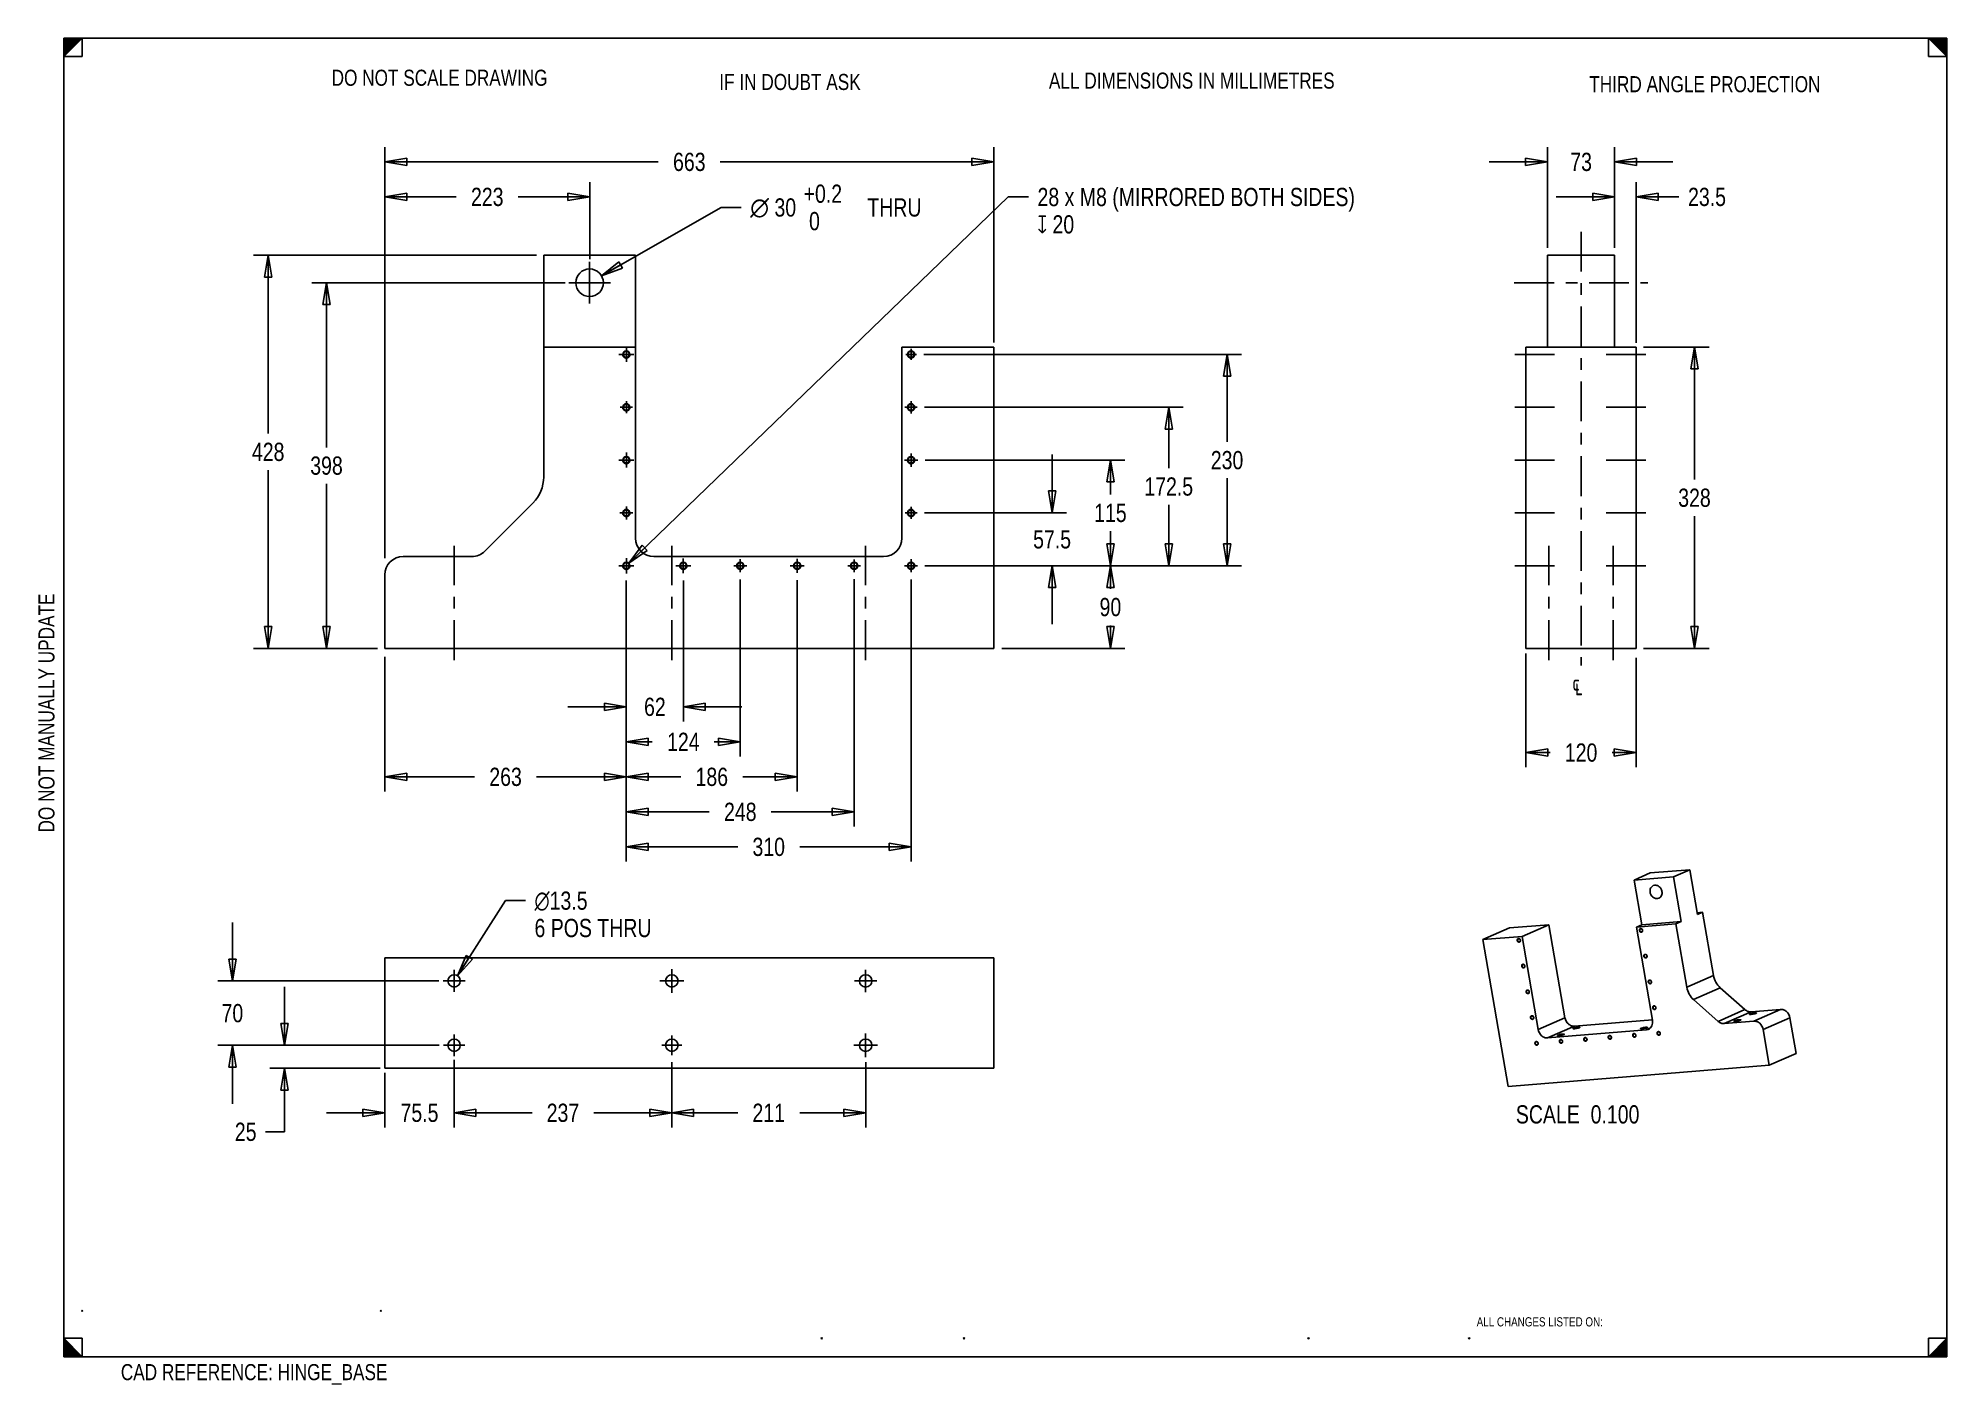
# Model space of a CAD drawing. Header units: inches. Extents: x 0.1 to 16.4, y 0 to 11.6.
import ezdxf

# ---------------------------------------------------------------- set-up
doc = ezdxf.new("R2010")
doc.units = ezdxf.units.IN
doc.header["$LTSCALE"] = 0.909449
doc.header["$MEASUREMENT"] = 0
doc.linetypes.add('CENTER', pattern=[0.6, 0.375, -0.075, 0.075, -0.075])
doc.linetypes.add('HIDDEN', pattern=[0.2, 0.1, -0.1])
doc.layers.get('0').update_dxf_attribs({"linetype": 'CONTINUOUS'})
for name, color, linetype in [('02___PRT_ALL_AXES', 7, 'CONTINUOUS'), ('DEFAULT_1', 7, 'CENTER'), ('DEFAULT_2', 8, 'HIDDEN')]:
    doc.layers.add(name, color=color, linetype=linetype)
doc.styles.get("Standard").update_dxf_attribs({"font": 'txt', "width": 0.8})
doc.styles.add('TEXTSTYLE_1', font='gdt', dxfattribs={"width": 0.8})
doc.dimstyles.new('DIMSTYLE_1', dxfattribs={"dimtxt": 0.15625, "dimasz": 0.1875, "dimexe": 0.125, "dimexo": 0.0625, "dimgap": 0.078125, "dimtad": 0, "dimtih": 1, "dimtoh": 1, "dimlfac": 5, "dimzin": 4, "dimdsep": 46, "dimtxsty": 'STANDARD', "dimblk": 'CLOSED', "dimblk1": 'CLOSED', "dimblk2": 'CLOSED', "dimcen": 0.09, "dimadec": 0, "dimazin": 0, "dimtp": 0.01, "dimtm": 0.01, "dimtfac": 1, "dimtofl": 0, "dimtmove": 0, "dimatfit": 3, "dimldrblk": 'CLOSED', "dimfxl": 1, "dimtolj": 1, "dimtzin": 4, "dimarcsym": 0})
doc.dimstyles.new('DIMSTYLE_2', dxfattribs={"dimtxt": 0.15625, "dimasz": 0.1875, "dimexe": 0.125, "dimexo": 0.0625, "dimgap": 0.09, "dimtad": 0, "dimtih": 1, "dimtoh": 1, "dimlfac": 5, "dimzin": 4, "dimdsep": 46, "dimtxsty": 'STANDARD', "dimblk": 'CLOSED', "dimblk1": 'CLOSED', "dimblk2": 'CLOSED', "dimcen": 0.09, "dimadec": 0, "dimazin": 0, "dimtp": 0.01, "dimtm": 0.01, "dimtfac": 1, "dimtofl": 0, "dimtmove": 0, "dimatfit": 2, "dimldrblk": 'CLOSED', "dimfxl": 1, "dimtolj": 1, "dimtzin": 4, "dimarcsym": 0})
doc.dimstyles.new('DIMSTYLE_3', dxfattribs={"dimtxt": 0.15625, "dimasz": 0.1875, "dimexe": 0.125, "dimexo": 0.0625, "dimgap": 0.09, "dimtad": 0, "dimtih": 1, "dimtoh": 1, "dimlfac": 5, "dimzin": 4, "dimdsep": 46, "dimtxsty": 'STANDARD', "dimblk": 'CLOSED', "dimblk1": 'CLOSED', "dimblk2": 'CLOSED', "dimcen": 0.09, "dimadec": 0, "dimazin": 0, "dimtol": 1, "dimtp": 0.2, "dimtfac": 1, "dimtofl": 0, "dimtmove": 0, "dimatfit": 2, "dimldrblk": 'CLOSED', "dimfxl": 1, "dimtolj": 1, "dimtzin": 4, "dimarcsym": 0})

msp = doc.modelspace()

# ---------------------------------------------------------------- texts
at = {"color": 2, "linetype": 'CONTINUOUS', "line_spacing_factor": 0.9}
for s, insert, char_height, width, attachment_point in [('DO NOT SCALE DRAWING', (3.4964, 11.3047), 0.137795, 2.204724, 2), ('IF IN DOUBT ASK', (6.5004, 11.2686), 0.137795, 1.653543, 2), ('ALL DIMENSIONS IN MILLIMETRES', (9.9447, 11.2803), 0.137795, 3.19685, 2), ('THIRD ANGLE PROJECTION', (14.3434, 11.2496), 0.137795, 2.425197, 2), ('SCALE  0.100', (13.782, 2.4304), 0.15625, 1.5, 3), ('ALL CHANGES LISTED ON:', (12.3873, 0.6137), 0.07874, 1.385827, 1), ('CAD REFERENCE: HINGE_BASE', (1.9065, 0.2123), 0.137795, 2.755906, 2)]:
    msp.add_mtext(s, dxfattribs=dict(at, insert=insert, char_height=char_height, width=width, attachment_point=attachment_point))
at = {"color": 2, "linetype": 'CONTINUOUS', "insert": (0.0573, 5.7918), "char_height": 0.137795, "width": 2.425197, "attachment_point": 2, "rotation": 90, "line_spacing_factor": 0.9}
msp.add_mtext('DO NOT MANUALLY UPDATE', dxfattribs=at)
at = {"color": 2, "linetype": 'CONTINUOUS', "insert": (13.2068, 6.1157), "char_height": 0.15625, "width": 0.247396, "attachment_point": 1, "line_spacing_factor": 0.9, "style": 'TEXTSTYLE_1'}
msp.add_mtext('{\\Fgdt;q}', dxfattribs=at)

# ---------------------------------------------------------------- blocks, each defined once
blk = doc.blocks.new('_CLOSED')
at = {"color": 0, "linetype": 'BYBLOCK'}
for p, q in [((0, 0), (-1, 0.167)), ((-1, 0.167), (-1, -0.167)), ((-1, -0.167), (0, 0)), ((-1, 0), (0, 0))]:
    blk.add_line(p, q, dxfattribs=at)
blk = doc.blocks.new('*D0')
at = {"color": 2, "linetype": 'CONTINUOUS'}
for p, q in [((12.809, 6.303), (12.809, 5.328)), ((13.754, 6.265), (13.754, 5.328)), ((12.809, 5.453), (13.016, 5.453)), ((13.754, 5.453), (13.547, 5.453))]:
    blk.add_line(p, q, dxfattribs=at)
at = {"color": 2, "linetype": 'CONTINUOUS', "xscale": 0.1875, "yscale": 0.1875, "zscale": 0.1875, "rotation": 180}
blk.add_blockref('_CLOSED', (12.809, 5.453), dxfattribs=at)
at = {"color": 2, "linetype": 'CONTINUOUS', "xscale": 0.1875, "yscale": 0.1875, "zscale": 0.1875}
blk.add_blockref('_CLOSED', (13.754, 5.453), dxfattribs=at)
at = {"color": 2, "linetype": 'CONTINUOUS', "insert": (13.282, 5.531), "char_height": 0.1562, "width": 0.375, "attachment_point": 2, "line_spacing_factor": 0.9}
blk.add_mtext('120', dxfattribs=at)
blk = doc.blocks.new('*D1')
at = {"color": 2, "linetype": 'CONTINUOUS'}
for p, q in [((4.326, 9.715), (1.902, 9.715)), ((2.027, 9.715), (2.027, 8.186)), ((2.027, 6.345), (2.027, 7.874)), ((2.964, 6.345), (1.902, 6.345))]:
    blk.add_line(p, q, dxfattribs=at)
at = {"color": 2, "linetype": 'CONTINUOUS', "xscale": 0.1875, "yscale": 0.1875, "zscale": 0.1875}
for p, rotation in [((2.027, 9.715), 90), ((2.027, 6.345), 270)]:
    blk.add_blockref('_CLOSED', p, dxfattribs=dict(at, rotation=rotation))
at = {"color": 2, "linetype": 'CONTINUOUS', "insert": (2.027, 8.108), "char_height": 0.1562, "width": 0.375, "attachment_point": 2, "line_spacing_factor": 0.9}
blk.add_mtext('428', dxfattribs=at)
blk = doc.blocks.new('*D2')
at = {"color": 2, "linetype": 'CONTINUOUS'}
for p, q in [((13.816, 8.928), (14.379, 8.928)), ((14.254, 8.928), (14.254, 7.793)), ((14.254, 6.345), (14.254, 7.48)), ((13.816, 6.345), (14.379, 6.345))]:
    blk.add_line(p, q, dxfattribs=at)
at = {"color": 2, "linetype": 'CONTINUOUS', "xscale": 0.1875, "yscale": 0.1875, "zscale": 0.1875}
for p, rotation in [((14.254, 8.928), 90), ((14.254, 6.345), 270)]:
    blk.add_blockref('_CLOSED', p, dxfattribs=dict(at, rotation=rotation))
at = {"color": 2, "linetype": 'CONTINUOUS', "insert": (14.254, 7.715), "char_height": 0.1562, "width": 0.375, "attachment_point": 2, "line_spacing_factor": 0.9}
blk.add_mtext('328', dxfattribs=at)
blk = doc.blocks.new('*D3')
at = {"color": 2, "linetype": 'CONTINUOUS'}
for p, q in [((3.027, 8.038), (3.027, 10.64)), ((8.247, 8.967), (8.247, 10.64)), ((3.027, 10.515), (5.371, 10.515)), ((8.247, 10.515), (5.902, 10.515))]:
    blk.add_line(p, q, dxfattribs=at)
at = {"color": 2, "linetype": 'CONTINUOUS', "xscale": 0.1875, "yscale": 0.1875, "zscale": 0.1875, "rotation": 180}
blk.add_blockref('_CLOSED', (3.027, 10.515), dxfattribs=at)
at = {"color": 2, "linetype": 'CONTINUOUS', "xscale": 0.1875, "yscale": 0.1875, "zscale": 0.1875}
blk.add_blockref('_CLOSED', (8.247, 10.515), dxfattribs=at)
at = {"color": 2, "linetype": 'CONTINUOUS', "insert": (5.637, 10.593), "char_height": 0.1562, "width": 0.375, "attachment_point": 2, "line_spacing_factor": 0.9}
blk.add_mtext('663', dxfattribs=at)
blk = doc.blocks.new('*D4')
at = {"color": 2, "linetype": 'CONTINUOUS'}
for p, q in [((5.097, 6.447), (5.097, 5.12)), ((3.027, 6.273), (3.027, 5.12)), ((3.027, 5.245), (3.796, 5.245)), ((5.097, 5.245), (4.328, 5.245))]:
    blk.add_line(p, q, dxfattribs=at)
at = {"color": 2, "linetype": 'CONTINUOUS', "xscale": 0.1875, "yscale": 0.1875, "zscale": 0.1875, "rotation": 180}
blk.add_blockref('_CLOSED', (3.027, 5.245), dxfattribs=at)
at = {"color": 2, "linetype": 'CONTINUOUS', "xscale": 0.1875, "yscale": 0.1875, "zscale": 0.1875}
blk.add_blockref('_CLOSED', (5.097, 5.245), dxfattribs=at)
at = {"color": 2, "linetype": 'CONTINUOUS', "insert": (4.062, 5.323), "char_height": 0.1562, "width": 0.375, "attachment_point": 2, "line_spacing_factor": 0.9}
blk.add_mtext('263', dxfattribs=at)
blk = doc.blocks.new('*D5')
at = {"color": 2, "linetype": 'CONTINUOUS'}
for p, q in [((7.79, 7.054), (9.372, 7.054)), ((9.247, 7.054), (9.247, 6.856)), ((9.247, 6.345), (9.247, 6.543)), ((8.315, 6.345), (9.372, 6.345))]:
    blk.add_line(p, q, dxfattribs=at)
at = {"color": 2, "linetype": 'CONTINUOUS', "xscale": 0.1875, "yscale": 0.1875, "zscale": 0.1875}
for p, rotation in [((9.247, 7.054), 90), ((9.247, 6.345), 270)]:
    blk.add_blockref('_CLOSED', p, dxfattribs=dict(at, rotation=rotation))
at = {"color": 2, "linetype": 'CONTINUOUS', "insert": (9.247, 6.778), "char_height": 0.1562, "width": 0.25, "attachment_point": 2, "line_spacing_factor": 0.9}
blk.add_mtext('90', dxfattribs=at)
blk = doc.blocks.new('*D6')
at = {"color": 2, "linetype": 'CONTINUOUS'}
for p, q in [((5.12, 7.076), (8.372, 10.214)), ((8.372, 10.214), (8.544, 10.214))]:
    blk.add_line(p, q, dxfattribs=at)
at = {"color": 2, "linetype": 'CONTINUOUS', "xscale": 0.1875, "yscale": 0.1875, "zscale": 0.1875, "rotation": 223.985499978}
blk.add_blockref('_CLOSED', (5.12, 7.076), dxfattribs=at)
at = {"color": 2, "linetype": 'CONTINUOUS', "insert": (8.622, 10.292), "char_height": 0.15625, "width": 3.625, "attachment_point": 1, "line_spacing_factor": 0.9}
blk.add_mtext('28 x M8 (MIRRORED BOTH SIDES)\\P\\Fgdt;{\\Fgdt;x}\\Ftxt; 20', dxfattribs=at)
blk = doc.blocks.new('*D7')
at = {"color": 2, "linetype": 'CONTINUOUS'}
for p, q in [((3.027, 2.708), (3.027, 2.241)), ((3.621, 2.489), (3.621, 2.241)), ((3.027, 2.366), (2.527, 2.366)), ((3.621, 2.366), (4.121, 2.366))]:
    blk.add_line(p, q, dxfattribs=at)
at = {"color": 2, "linetype": 'CONTINUOUS', "xscale": 0.1875, "yscale": 0.1875, "zscale": 0.1875}
blk.add_blockref('_CLOSED', (3.027, 2.366), dxfattribs=at)
at = {"color": 2, "linetype": 'CONTINUOUS', "xscale": 0.1875, "yscale": 0.1875, "zscale": 0.1875, "rotation": 180}
blk.add_blockref('_CLOSED', (3.621, 2.366), dxfattribs=at)
at = {"color": 2, "linetype": 'CONTINUOUS', "insert": (3.324, 2.444), "char_height": 0.1562, "width": 0.5, "attachment_point": 2, "line_spacing_factor": 0.9}
blk.add_mtext('75.5', dxfattribs=at)
blk = doc.blocks.new('*D8')
at = {"color": 2, "linetype": 'CONTINUOUS'}
for p, q in [((3.65, 3.54), (4.06, 4.184)), ((4.06, 4.184), (4.232, 4.184))]:
    blk.add_line(p, q, dxfattribs=at)
at = {"color": 2, "linetype": 'CONTINUOUS', "xscale": 0.1875, "yscale": 0.1875, "zscale": 0.1875, "rotation": 237.4662033405}
blk.add_blockref('_CLOSED', (3.65, 3.54), dxfattribs=at)
at = {"color": 2, "linetype": 'CONTINUOUS', "insert": (4.31, 4.262), "char_height": 0.15625, "width": 1.25, "attachment_point": 1, "line_spacing_factor": 0.9, "style": 'TEXTSTYLE_1'}
blk.add_mtext('{\\Fgdt;n}\\Ftxt;13.5\\P6 POS THRU', dxfattribs=at)
blk = doc.blocks.new('*D9')
at = {"color": 2, "linetype": 'CONTINUOUS'}
for p, q in [((1.72, 3.496), (1.72, 3.996)), ((3.489, 3.496), (1.595, 3.496)), ((3.189, 2.944), (1.595, 2.944)), ((1.72, 2.944), (1.72, 2.444))]:
    blk.add_line(p, q, dxfattribs=at)
at = {"color": 2, "linetype": 'CONTINUOUS', "xscale": 0.1875, "yscale": 0.1875, "zscale": 0.1875}
for p, rotation in [((1.72, 3.496), 270), ((1.72, 2.944), 90)]:
    blk.add_blockref('_CLOSED', p, dxfattribs=dict(at, rotation=rotation))
at = {"color": 2, "linetype": 'CONTINUOUS', "insert": (1.72, 3.298), "char_height": 0.1562, "width": 0.25, "attachment_point": 2, "line_spacing_factor": 0.9}
blk.add_mtext('70', dxfattribs=at)
blk = doc.blocks.new('*D10')
at = {"color": 2, "linetype": 'CONTINUOUS'}
for p, q in [((3.621, 2.82), (3.621, 2.241)), ((5.487, 2.584), (5.487, 2.241)), ((3.621, 2.366), (4.289, 2.366)), ((5.487, 2.366), (4.82, 2.366))]:
    blk.add_line(p, q, dxfattribs=at)
at = {"color": 2, "linetype": 'CONTINUOUS', "xscale": 0.1875, "yscale": 0.1875, "zscale": 0.1875, "rotation": 180}
blk.add_blockref('_CLOSED', (3.621, 2.366), dxfattribs=at)
at = {"color": 2, "linetype": 'CONTINUOUS', "xscale": 0.1875, "yscale": 0.1875, "zscale": 0.1875}
blk.add_blockref('_CLOSED', (5.487, 2.366), dxfattribs=at)
at = {"color": 2, "linetype": 'CONTINUOUS', "insert": (4.554, 2.444), "char_height": 0.1562, "width": 0.375, "attachment_point": 2, "line_spacing_factor": 0.9}
blk.add_mtext('237', dxfattribs=at)
blk = doc.blocks.new('*D11')
at = {"color": 2, "linetype": 'CONTINUOUS'}
for p, q in [((5.487, 2.799), (5.487, 2.241)), ((7.149, 2.801), (7.149, 2.241)), ((5.487, 2.366), (6.052, 2.366)), ((7.149, 2.366), (6.584, 2.366))]:
    blk.add_line(p, q, dxfattribs=at)
at = {"color": 2, "linetype": 'CONTINUOUS', "xscale": 0.1875, "yscale": 0.1875, "zscale": 0.1875, "rotation": 180}
blk.add_blockref('_CLOSED', (5.487, 2.366), dxfattribs=at)
at = {"color": 2, "linetype": 'CONTINUOUS', "xscale": 0.1875, "yscale": 0.1875, "zscale": 0.1875}
blk.add_blockref('_CLOSED', (7.149, 2.366), dxfattribs=at)
at = {"color": 2, "linetype": 'CONTINUOUS', "insert": (6.318, 2.444), "char_height": 0.1562, "width": 0.375, "attachment_point": 2, "line_spacing_factor": 0.9}
blk.add_mtext('211', dxfattribs=at)
blk = doc.blocks.new('*D12')
at = {"color": 2, "linetype": 'CONTINUOUS'}
for p, q in [((4.885, 9.538), (5.909, 10.125)), ((5.909, 10.125), (6.081, 10.125))]:
    blk.add_line(p, q, dxfattribs=at)
at = {"color": 2, "linetype": 'CONTINUOUS', "xscale": 0.1875, "yscale": 0.1875, "zscale": 0.1875, "rotation": 209.8211797619}
blk.add_blockref('_CLOSED', (4.885, 9.538), dxfattribs=at)
at = {"color": 2, "linetype": 'CONTINUOUS', "width": 0.8}
for s, p in [('+0.2', (6.617, 10.164)), ('30', (6.367, 10.046)), (' THRU', (7.117, 10.046)), (' 0', (6.617, 9.929))]:
    blk.add_text(s, height=0.1562, dxfattribs=at).set_placement(p)
at = {"color": 2, "linetype": 'CONTINUOUS', "style": 'TEXTSTYLE_1'}
blk.add_text('n', height=0.156, dxfattribs=at).set_placement((6.159, 10.046))
blk = doc.blocks.new('*D13')
at = {"color": 2, "linetype": 'CONTINUOUS'}
for p, q in [((8.747, 7.507), (8.747, 8.007)), ((7.652, 7.507), (8.872, 7.507)), ((7.657, 7.054), (8.872, 7.054)), ((8.747, 7.054), (8.747, 6.554))]:
    blk.add_line(p, q, dxfattribs=at)
at = {"color": 2, "linetype": 'CONTINUOUS', "xscale": 0.1875, "yscale": 0.1875, "zscale": 0.1875}
for p, rotation in [((8.747, 7.507), 270), ((8.747, 7.054), 90)]:
    blk.add_blockref('_CLOSED', p, dxfattribs=dict(at, rotation=rotation))
at = {"color": 2, "linetype": 'CONTINUOUS', "insert": (8.747, 7.358), "char_height": 0.1562, "width": 0.5, "attachment_point": 2, "line_spacing_factor": 0.9}
blk.add_mtext('57.5', dxfattribs=at)
blk = doc.blocks.new('*D14')
at = {"color": 2, "linetype": 'CONTINUOUS'}
for p, q in [((7.659, 7.959), (9.372, 7.959)), ((9.247, 7.959), (9.247, 7.663)), ((9.247, 7.054), (9.247, 7.35)), ((7.657, 7.054), (9.372, 7.054))]:
    blk.add_line(p, q, dxfattribs=at)
at = {"color": 2, "linetype": 'CONTINUOUS', "xscale": 0.1875, "yscale": 0.1875, "zscale": 0.1875}
for p, rotation in [((9.247, 7.959), 90), ((9.247, 7.054), 270)]:
    blk.add_blockref('_CLOSED', p, dxfattribs=dict(at, rotation=rotation))
at = {"color": 2, "linetype": 'CONTINUOUS', "insert": (9.247, 7.585), "char_height": 0.1562, "width": 0.375, "attachment_point": 2, "line_spacing_factor": 0.9}
blk.add_mtext('115', dxfattribs=at)
blk = doc.blocks.new('*D15')
at = {"color": 2, "linetype": 'CONTINUOUS'}
for p, q in [((7.653, 8.412), (9.872, 8.412)), ((9.747, 8.412), (9.747, 7.889)), ((9.747, 7.054), (9.747, 7.577)), ((7.657, 7.054), (9.872, 7.054))]:
    blk.add_line(p, q, dxfattribs=at)
at = {"color": 2, "linetype": 'CONTINUOUS', "xscale": 0.1875, "yscale": 0.1875, "zscale": 0.1875}
for p, rotation in [((9.747, 8.412), 90), ((9.747, 7.054), 270)]:
    blk.add_blockref('_CLOSED', p, dxfattribs=dict(at, rotation=rotation))
at = {"color": 2, "linetype": 'CONTINUOUS', "insert": (9.747, 7.811), "char_height": 0.1562, "width": 0.625, "attachment_point": 2, "line_spacing_factor": 0.9}
blk.add_mtext('172.5', dxfattribs=at)
blk = doc.blocks.new('*D16')
at = {"color": 2, "linetype": 'CONTINUOUS'}
for p, q in [((7.647, 8.865), (10.372, 8.865)), ((10.247, 8.865), (10.247, 8.116)), ((10.247, 7.054), (10.247, 7.803)), ((7.657, 7.054), (10.372, 7.054))]:
    blk.add_line(p, q, dxfattribs=at)
at = {"color": 2, "linetype": 'CONTINUOUS', "xscale": 0.1875, "yscale": 0.1875, "zscale": 0.1875}
for p, rotation in [((10.247, 8.865), 90), ((10.247, 7.054), 270)]:
    blk.add_blockref('_CLOSED', p, dxfattribs=dict(at, rotation=rotation))
at = {"color": 2, "linetype": 'CONTINUOUS', "insert": (10.247, 8.037), "char_height": 0.1562, "width": 0.375, "attachment_point": 2, "line_spacing_factor": 0.9}
blk.add_mtext('230', dxfattribs=at)
blk = doc.blocks.new('*D17')
at = {"color": 2, "linetype": 'CONTINUOUS'}
for p, q in [((5.097, 6.926), (5.097, 5.72)), ((5.586, 6.928), (5.586, 5.72)), ((5.097, 5.845), (4.597, 5.845)), ((5.586, 5.845), (6.086, 5.845))]:
    blk.add_line(p, q, dxfattribs=at)
at = {"color": 2, "linetype": 'CONTINUOUS', "xscale": 0.1875, "yscale": 0.1875, "zscale": 0.1875}
blk.add_blockref('_CLOSED', (5.097, 5.845), dxfattribs=at)
at = {"color": 2, "linetype": 'CONTINUOUS', "xscale": 0.1875, "yscale": 0.1875, "zscale": 0.1875, "rotation": 180}
blk.add_blockref('_CLOSED', (5.586, 5.845), dxfattribs=at)
at = {"color": 2, "linetype": 'CONTINUOUS', "insert": (5.342, 5.923), "char_height": 0.1562, "width": 0.25, "attachment_point": 2, "line_spacing_factor": 0.9}
blk.add_mtext('62', dxfattribs=at)
blk = doc.blocks.new('*D18')
at = {"color": 2, "linetype": 'CONTINUOUS'}
for p, q in [((5.097, 6.926), (5.097, 5.42)), ((6.074, 6.936), (6.074, 5.42)), ((5.097, 5.545), (5.32, 5.545)), ((6.074, 5.545), (5.851, 5.545))]:
    blk.add_line(p, q, dxfattribs=at)
at = {"color": 2, "linetype": 'CONTINUOUS', "xscale": 0.1875, "yscale": 0.1875, "zscale": 0.1875, "rotation": 180}
blk.add_blockref('_CLOSED', (5.097, 5.545), dxfattribs=at)
at = {"color": 2, "linetype": 'CONTINUOUS', "xscale": 0.1875, "yscale": 0.1875, "zscale": 0.1875}
blk.add_blockref('_CLOSED', (6.074, 5.545), dxfattribs=at)
at = {"color": 2, "linetype": 'CONTINUOUS', "insert": (5.586, 5.623), "char_height": 0.1562, "width": 0.375, "attachment_point": 2, "line_spacing_factor": 0.9}
blk.add_mtext('124', dxfattribs=at)
blk = doc.blocks.new('*D19')
at = {"color": 2, "linetype": 'CONTINUOUS'}
for p, q in [((5.097, 6.926), (5.097, 5.12)), ((6.562, 6.931), (6.562, 5.12)), ((5.097, 5.245), (5.564, 5.245)), ((6.562, 5.245), (6.095, 5.245))]:
    blk.add_line(p, q, dxfattribs=at)
at = {"color": 2, "linetype": 'CONTINUOUS', "xscale": 0.1875, "yscale": 0.1875, "zscale": 0.1875, "rotation": 180}
blk.add_blockref('_CLOSED', (5.097, 5.245), dxfattribs=at)
at = {"color": 2, "linetype": 'CONTINUOUS', "xscale": 0.1875, "yscale": 0.1875, "zscale": 0.1875}
blk.add_blockref('_CLOSED', (6.562, 5.245), dxfattribs=at)
at = {"color": 2, "linetype": 'CONTINUOUS', "insert": (5.83, 5.323), "char_height": 0.1562, "width": 0.375, "attachment_point": 2, "line_spacing_factor": 0.9}
blk.add_mtext('186', dxfattribs=at)
blk = doc.blocks.new('*D20')
at = {"color": 2, "linetype": 'CONTINUOUS'}
for p, q in [((5.097, 6.926), (5.097, 4.82)), ((7.05, 6.938), (7.05, 4.82)), ((5.097, 4.945), (5.808, 4.945)), ((7.05, 4.945), (6.34, 4.945))]:
    blk.add_line(p, q, dxfattribs=at)
at = {"color": 2, "linetype": 'CONTINUOUS', "xscale": 0.1875, "yscale": 0.1875, "zscale": 0.1875, "rotation": 180}
blk.add_blockref('_CLOSED', (5.097, 4.945), dxfattribs=at)
at = {"color": 2, "linetype": 'CONTINUOUS', "xscale": 0.1875, "yscale": 0.1875, "zscale": 0.1875}
blk.add_blockref('_CLOSED', (7.05, 4.945), dxfattribs=at)
at = {"color": 2, "linetype": 'CONTINUOUS', "insert": (6.074, 5.023), "char_height": 0.1562, "width": 0.375, "attachment_point": 2, "line_spacing_factor": 0.9}
blk.add_mtext('248', dxfattribs=at)
blk = doc.blocks.new('*D21')
at = {"color": 2, "linetype": 'CONTINUOUS'}
for p, q in [((5.097, 6.926), (5.097, 4.52)), ((7.538, 6.935), (7.538, 4.52)), ((5.097, 4.645), (6.052, 4.645)), ((7.538, 4.645), (6.584, 4.645))]:
    blk.add_line(p, q, dxfattribs=at)
at = {"color": 2, "linetype": 'CONTINUOUS', "xscale": 0.1875, "yscale": 0.1875, "zscale": 0.1875, "rotation": 180}
blk.add_blockref('_CLOSED', (5.097, 4.645), dxfattribs=at)
at = {"color": 2, "linetype": 'CONTINUOUS', "xscale": 0.1875, "yscale": 0.1875, "zscale": 0.1875}
blk.add_blockref('_CLOSED', (7.538, 4.645), dxfattribs=at)
at = {"color": 2, "linetype": 'CONTINUOUS', "insert": (6.318, 4.723), "char_height": 0.1562, "width": 0.375, "attachment_point": 2, "line_spacing_factor": 0.9}
blk.add_mtext('310', dxfattribs=at)
blk = doc.blocks.new('*D22')
at = {"color": 2, "linetype": 'CONTINUOUS'}
for p, q in [((2.167, 2.944), (2.167, 3.444)), ((3.492, 2.944), (2.042, 2.944)), ((2.988, 2.748), (2.042, 2.748)), ((2.167, 2.748), (2.167, 2.203)), ((2.167, 2.203), (2.005, 2.203))]:
    blk.add_line(p, q, dxfattribs=at)
at = {"color": 2, "linetype": 'CONTINUOUS', "xscale": 0.1875, "yscale": 0.1875, "zscale": 0.1875}
for p, rotation in [((2.167, 2.944), 270), ((2.167, 2.748), 90)]:
    blk.add_blockref('_CLOSED', p, dxfattribs=dict(at, rotation=rotation))
at = {"color": 2, "linetype": 'CONTINUOUS', "insert": (1.927, 2.281), "char_height": 0.1562, "width": 0.25, "attachment_point": 3, "line_spacing_factor": 0.9}
blk.add_mtext('25', dxfattribs=at)
blk = doc.blocks.new('*D23')
at = {"color": 2, "linetype": 'CONTINUOUS'}
for p, q in [((12.994, 9.778), (12.994, 10.64)), ((13.569, 9.778), (13.569, 10.64)), ((12.994, 10.515), (12.494, 10.515)), ((13.569, 10.515), (14.069, 10.515))]:
    blk.add_line(p, q, dxfattribs=at)
at = {"color": 2, "linetype": 'CONTINUOUS', "xscale": 0.1875, "yscale": 0.1875, "zscale": 0.1875}
blk.add_blockref('_CLOSED', (12.994, 10.515), dxfattribs=at)
at = {"color": 2, "linetype": 'CONTINUOUS', "xscale": 0.1875, "yscale": 0.1875, "zscale": 0.1875, "rotation": 180}
blk.add_blockref('_CLOSED', (13.569, 10.515), dxfattribs=at)
at = {"color": 2, "linetype": 'CONTINUOUS', "insert": (13.282, 10.593), "char_height": 0.1562, "width": 0.25, "attachment_point": 2, "line_spacing_factor": 0.9}
blk.add_mtext('73', dxfattribs=at)
blk = doc.blocks.new('*D24')
at = {"color": 2, "linetype": 'CONTINUOUS'}
for p, q in [((13.569, 9.778), (13.569, 10.34)), ((13.754, 8.964), (13.754, 10.34)), ((13.569, 10.215), (13.069, 10.215)), ((13.754, 10.215), (14.121, 10.215))]:
    blk.add_line(p, q, dxfattribs=at)
at = {"color": 2, "linetype": 'CONTINUOUS', "xscale": 0.1875, "yscale": 0.1875, "zscale": 0.1875}
blk.add_blockref('_CLOSED', (13.569, 10.215), dxfattribs=at)
at = {"color": 2, "linetype": 'CONTINUOUS', "xscale": 0.1875, "yscale": 0.1875, "zscale": 0.1875, "rotation": 180}
blk.add_blockref('_CLOSED', (13.754, 10.215), dxfattribs=at)
at = {"color": 2, "linetype": 'CONTINUOUS', "insert": (14.199, 10.293), "char_height": 0.1562, "width": 0.5, "attachment_point": 1, "line_spacing_factor": 0.9}
blk.add_mtext('23.5', dxfattribs=at)
blk = doc.blocks.new('*D25')
at = {"color": 2, "linetype": 'CONTINUOUS'}
for p, q in [((3.027, 7.118), (3.027, 10.34)), ((4.783, 9.68), (4.783, 10.34)), ((3.027, 10.215), (3.639, 10.215)), ((4.783, 10.215), (4.17, 10.215))]:
    blk.add_line(p, q, dxfattribs=at)
at = {"color": 2, "linetype": 'CONTINUOUS', "xscale": 0.1875, "yscale": 0.1875, "zscale": 0.1875, "rotation": 180}
blk.add_blockref('_CLOSED', (3.027, 10.215), dxfattribs=at)
at = {"color": 2, "linetype": 'CONTINUOUS', "xscale": 0.1875, "yscale": 0.1875, "zscale": 0.1875}
blk.add_blockref('_CLOSED', (4.783, 10.215), dxfattribs=at)
at = {"color": 2, "linetype": 'CONTINUOUS', "insert": (3.905, 10.293), "char_height": 0.1562, "width": 0.375, "attachment_point": 2, "line_spacing_factor": 0.9}
blk.add_mtext('223', dxfattribs=at)
blk = doc.blocks.new('*D26')
at = {"color": 2, "linetype": 'CONTINUOUS'}
for p, q in [((4.572, 9.479), (2.402, 9.479)), ((2.527, 9.479), (2.527, 8.068)), ((2.527, 6.345), (2.527, 7.756)), ((2.964, 6.345), (2.402, 6.345))]:
    blk.add_line(p, q, dxfattribs=at)
at = {"color": 2, "linetype": 'CONTINUOUS', "xscale": 0.1875, "yscale": 0.1875, "zscale": 0.1875}
for p, rotation in [((2.527, 9.479), 90), ((2.527, 6.345), 270)]:
    blk.add_blockref('_CLOSED', p, dxfattribs=dict(at, rotation=rotation))
at = {"color": 2, "linetype": 'CONTINUOUS', "insert": (2.527, 7.99), "char_height": 0.1562, "width": 0.375, "attachment_point": 2, "line_spacing_factor": 0.9}
blk.add_mtext('398', dxfattribs=at)

# ---------------------------------------------------------------- dimensions: what is measured, and where the dimension line sits
at = {"color": 2, "linetype": 'CONTINUOUS'}
for base, p1, p2, angle, picture, middle in [((3.0266, 10.5153), (8.2471, 8.9045), (3.0266, 7.9754), 180, '*D3', (5.6408, 10.5153)), ((12.9941, 10.5153), (13.5689, 9.7153), (12.9941, 9.7153), 180, '*D23', (13.2854, 10.5153)), ((13.5689, 10.2153), (13.754, 8.9014), (13.5689, 9.7153), 180, '*D24', (14.4528, 10.2153)), ((2.0266, 6.3452), (4.3888, 9.7153), (3.0266, 6.3452), 270, '*D1', (2.0305, 8.0302)), ((2.5266, 9.479), (3.0266, 6.3452), (4.6344, 9.479), 90, '*D26', (2.5305, 7.9121)), ((10.2471, 8.86488), (7.59465, 7.05385), (7.58495, 8.86488), 90, '*D16', (10.2471, 7.95936)), ((14.254, 6.3452), (13.754, 8.9279), (13.754, 6.3452), 270, '*D2', (14.2579, 7.6365)), ((9.7471, 8.4121), (7.5946, 7.0539), (7.591, 8.4121), 90, '*D15', (9.7666, 7.733)), ((8.7471, 7.5066), (7.5946, 7.0539), (7.5895, 7.5066), 90, '*D13', (8.751, 7.2802)), ((9.2471, 7.9594), (7.5946, 7.0539), (7.5961, 7.9594), 90, '*D14', (9.2666, 7.5066)), ((9.2471, 7.0539), (8.2525, 6.3452), (7.7272, 7.0539), 90, '*D5', (9.2471, 6.6995)), ((12.8091, 5.4529), (13.754, 6.3276), (12.8091, 6.3657), 180, '*D0', (13.2971, 5.4529)), ((1.7204, 2.9445), (3.552, 3.4957), (3.2517, 2.9445), 270, '*D9', (1.7204, 3.2201)), ((2.1668, 2.9445), (3.0501, 2.7476), (3.5542, 2.9445), 90, '*D22', (1.8062, 2.203))]:
    dim = msp.add_linear_dim(base=base, p1=p1, p2=p2, angle=angle, dimstyle='DIMSTYLE_1', dxfattribs=at)
    dim.commit()
    dim.dimension.update_dxf_attribs({"geometry": picture, "text_midpoint": middle, "dimtype": 160})
for base, p1, p2, picture, middle in [((4.7825, 10.2153), (3.0266, 7.0551), (4.7825, 9.6172), '*D25', (3.9085, 10.2153)), ((5.5857, 5.8452), (5.0975, 6.9887), (5.5857, 6.9904), '*D17', (5.3416, 5.8452)), ((7.0503, 4.9452), (5.0975, 6.9887), (7.0503, 7), '*D20', (6.0778, 4.9452)), ((6.0739, 5.5452), (5.0975, 6.9887), (6.0739, 6.9985), '*D18', (5.6052, 5.5452)), ((7.5384, 4.6452), (5.0975, 6.9887), (7.5384, 6.9976), '*D21', (6.318, 4.6452)), ((6.5621, 5.2452), (5.0975, 6.9887), (6.5621, 6.9939), '*D19', (5.8454, 5.2452)), ((5.0975, 5.2452), (3.0266, 6.3351), (5.0975, 6.5097), '*D4', (4.066, 5.2452)), ((5.4873, 2.3658), (3.6211, 2.8828), (5.4873, 2.6468), '*D10', (4.5542, 2.3658)), ((7.1487, 2.3658), (5.4873, 2.8614), (7.1487, 2.8632), '*D11', (6.3023, 2.3658)), ((3.6211, 2.3658), (3.0266, 2.7703), (3.6211, 2.1783), '*D7', (3.3278, 2.3658))]:
    dim = msp.add_linear_dim(base=base, p1=p1, p2=p2, dimstyle='DIMSTYLE_1', dxfattribs=at)
    dim.commit()
    dim.dimension.update_dxf_attribs({"geometry": picture, "text_midpoint": middle, "dimtype": 160})
for p1, p2, text, dimstyle, picture, middle in [((4.885, 9.5378), (4.6801, 9.4203), '%%c<> THRU', 'DIMSTYLE_3', '*D12', (6.9504, 10.1246)), ((5.12016, 7.07573), (5.07484, 7.03198), '28 x M<> (MIRRORED BOTH SIDES)\\P{\\Fgdt;x} 20', 'DIMSTYLE_2', '*D6', (10.43418, 10.09691)), ((3.6497, 3.5405), (3.5925, 3.4509), '%%c<>\\P6 POS THRU', 'DIMSTYLE_2', '*D8', (4.9352, 4.0669))]:
    dim = msp.add_diameter_dim_2p(p1=p1, p2=p2, text=text, dimstyle=dimstyle, override={"dimpost": '<>'}, dxfattribs=at)
    dim.commit()
    dim.dimension.update_dxf_attribs({"geometry": picture, "text_midpoint": middle, "dimtype": 163})

# ---------------------------------------------------------------- hatches: boundary and pattern name
at = {"linetype": 'CONTINUOUS'}
h = msp.add_hatch(color=2, dxfattribs=at)
edge = h.paths.add_edge_path()
edge.add_line((0.2756, 11.5748), (0.4331, 11.5748))
edge.add_line((0.2756, 11.4173), (0.2756, 11.5748))
edge.add_line((0.2756, 11.4173), (0.4331, 11.5748))
h = msp.add_hatch(color=2, dxfattribs=at)
edge = h.paths.add_edge_path()
edge.add_line((16.4173, 11.4173), (16.4173, 11.5748))
edge.add_line((16.2598, 11.5748), (16.4173, 11.4173))
edge.add_line((16.2598, 11.5748), (16.4173, 11.5748))
h = msp.add_hatch(color=2, dxfattribs=at)
edge = h.paths.add_edge_path()
edge.add_line((0.2756, 0.2756), (0.2756, 0.4331))
edge.add_line((0.2756, 0.2756), (0.4331, 0.2756))
edge.add_line((0.4331, 0.2756), (0.2756, 0.4331))
msp.add_hatch(color=2, dxfattribs=at).paths.add_polyline_path([(16.4173, 0.2756), (16.4173, 0.4331), (16.2598, 0.2756)])

# ---------------------------------------------------------------- linework, layer by layer
at = {"color": 7, "linetype": 'CONTINUOUS'}
for p, q in [((0.2756, 11.4173), (0.4331, 11.5748)), ((0.2756, 11.4173), (0.2756, 11.5748)), ((0.2756, 11.5748), (0.4331, 11.5748)), ((0.4331, 11.4173), (0.4331, 11.5748)), ((0.4331, 11.5748), (16.2598, 11.5748)), ((16.2598, 11.5748), (16.4173, 11.5748)), ((16.2598, 11.5748), (16.4173, 11.4173)), ((16.2598, 11.4173), (16.2598, 11.5748)), ((16.4173, 11.4173), (16.4173, 11.5748)), ((0.2756, 0.4331), (0.2756, 11.4173)), ((0.2756, 11.4173), (0.4331, 11.4173)), ((16.2598, 11.4173), (16.4173, 11.4173)), ((16.4173, 0.4331), (16.4173, 11.4173)), ((4.3888, 9.7153), (4.3888, 7.8142)), ((5.1762, 9.7153), (4.3888, 9.7153)), ((5.1762, 7.2901), (5.1762, 9.7153)), ((12.9941, 9.7153), (12.9941, 8.9279)), ((13.5689, 9.7153), (12.9941, 9.7153)), ((13.5689, 9.7153), (13.5689, 8.9279)), ((5.1762, 8.9279), (4.3888, 8.9279)), ((8.2471, 8.9279), (7.4597, 8.9279)), ((7.4597, 8.9279), (7.4597, 7.2901)), ((8.2471, 6.3452), (8.2471, 8.9279)), ((12.8091, 6.3452), (12.8091, 8.9279)), ((13.754, 8.9279), (12.8091, 8.9279)), ((13.754, 6.3452), (13.754, 8.9279)), ((4.2966, 7.5915), (3.8838, 7.1787)), ((3.7724, 7.1326), (3.1841, 7.1326)), ((7.3022, 7.1326), (5.3337, 7.1326)), ((3.0266, 6.9751), (3.0266, 6.3452)), ((3.0266, 6.3452), (8.2471, 6.3452)), ((13.754, 6.3452), (12.8091, 6.3452)), ((13.7358, 4.36), (13.8754, 4.4212)), ((13.8754, 4.4212), (14.2132, 4.4486)), ((14.0737, 4.3874), (14.2132, 4.4486)), ((14.2132, 4.4486), (14.2791, 4.0649)), ((13.7358, 4.36), (14.0737, 4.3874)), ((13.7358, 4.36), (13.8018, 3.9763)), ((14.0737, 4.3874), (14.1396, 4.0037)), ((12.4393, 3.8496), (12.6686, 3.9503)), ((12.6686, 3.9503), (13.0065, 3.9777)), ((12.7771, 3.8771), (13.0065, 3.9777)), ((13.0065, 3.9777), (13.1436, 3.1796)), ((13.7569, 3.9566), (14.0947, 3.984)), ((13.7569, 3.9566), (13.8018, 3.9763)), ((13.894, 3.1585), (13.7569, 3.9566)), ((14.1396, 4.0037), (13.8018, 3.9763)), ((14.0947, 3.984), (14.1396, 4.0037)), ((14.0947, 3.984), (14.1879, 3.4414)), ((14.2764, 4.0808), (14.324, 4.0846)), ((14.324, 4.0846), (14.2791, 4.0649)), ((14.324, 4.0846), (14.4172, 3.542)), ((12.4393, 3.8496), (12.7771, 3.8771)), ((12.6555, 2.5912), (12.4393, 3.8496)), ((12.7771, 3.8771), (12.9142, 3.079)), ((3.0266, 2.7476), (3.0266, 3.6925)), ((3.0266, 3.6925), (8.2471, 3.6925)), ((8.2471, 2.7476), (8.2471, 3.6925)), ((14.1879, 3.4414), (14.4172, 3.542)), ((14.2461, 3.3361), (14.4755, 3.4367)), ((14.4755, 3.4367), (14.6871, 3.2499)), ((14.2461, 3.3361), (14.4578, 3.1493)), ((12.9142, 3.079), (13.1436, 3.1796)), ((13.2243, 3.1084), (13.8932, 3.1627)), ((14.4578, 3.1493), (14.6871, 3.2499)), ((14.5095, 3.1307), (14.7388, 3.2313)), ((14.5095, 3.1307), (14.7619, 3.1512)), ((14.5979, 3.1501), (14.6, 3.1512)), ((14.6073, 3.1504), (14.6, 3.1501)), ((14.6481, 3.1589), (14.6425, 3.1569)), ((14.6454, 3.1589), (14.6473, 3.1586)), ((14.7317, 3.2088), (14.7338, 3.2099)), ((14.7411, 3.2091), (14.7337, 3.2088)), ((14.7388, 3.2313), (14.9912, 3.2518)), ((14.7619, 3.1512), (14.9912, 3.2518)), ((14.7819, 3.2177), (14.7762, 3.2156)), ((14.7792, 3.2176), (14.7811, 3.2173)), ((14.8426, 3.0799), (15.0719, 3.1805)), ((15.0719, 3.1805), (15.1247, 2.8736)), ((12.995, 3.0077), (13.2243, 3.1084)), ((12.995, 3.0077), (13.8396, 3.0763)), ((13.0844, 3.0273), (13.0865, 3.0284)), ((13.0938, 3.0276), (13.0865, 3.0272)), ((13.1346, 3.0361), (13.129, 3.0341)), ((13.1319, 3.0361), (13.1338, 3.0358)), ((13.2182, 3.086), (13.2203, 3.0871)), ((13.2276, 3.0863), (13.2202, 3.0859)), ((13.2684, 3.0948), (13.2627, 3.0928)), ((13.2656, 3.0948), (13.2676, 3.0945)), ((13.7972, 3.0851), (13.7993, 3.0862)), ((13.8067, 3.0854), (13.7993, 3.0851)), ((13.8396, 3.0763), (13.871, 3.0901)), ((13.8396, 3.0763), (13.858, 3.0809)), ((13.8475, 3.094), (13.8418, 3.0919)), ((13.8447, 3.0939), (13.8466, 3.0936)), ((14.8426, 3.0799), (14.8954, 2.773)), ((14.8954, 2.773), (15.1247, 2.8736)), ((3.0266, 2.7476), (8.2471, 2.7476)), ((14.8954, 2.773), (12.6555, 2.5912)), ((0.4392, 0.6631), (0.4269, 0.6754)), ((0.4392, 0.6754), (0.4269, 0.6631)), ((2.9983, 0.6631), (2.986, 0.6754)), ((2.9983, 0.6754), (2.986, 0.6631)), ((0.4331, 0.2756), (0.2756, 0.4331)), ((0.2756, 0.2756), (0.2756, 0.4331)), ((0.2756, 0.4331), (0.4331, 0.4331)), ((0.4331, 0.2756), (0.4331, 0.4331)), ((6.7778, 0.4269), (6.7655, 0.4392)), ((6.7778, 0.4392), (6.7655, 0.4269)), ((7.9983, 0.4269), (7.986, 0.4392)), ((7.9983, 0.4392), (7.986, 0.4269)), ((10.951, 0.4269), (10.9387, 0.4392)), ((10.951, 0.4392), (10.9387, 0.4269)), ((12.329, 0.4269), (12.3167, 0.4392)), ((12.329, 0.4392), (12.3167, 0.4269)), ((16.4173, 0.4331), (16.2598, 0.2756)), ((16.2598, 0.4331), (16.4173, 0.4331)), ((16.2598, 0.2756), (16.2598, 0.4331)), ((16.4173, 0.2756), (16.4173, 0.4331)), ((0.2756, 0.2756), (0.4331, 0.2756)), ((0.4331, 0.2756), (16.2598, 0.2756)), ((16.2598, 0.2756), (16.4173, 0.2756))]:
    msp.add_line(p, q, dxfattribs=at)
for centre, radius in [((4.7825, 9.479), 0.1181), ((5.0975, 8.8649), 0.0307), ((5.0975, 8.8649), 0.0268), ((7.5384, 8.8649), 0.0307), ((7.5384, 8.8649), 0.0268), ((5.0975, 8.4121), 0.0307), ((5.0975, 8.4121), 0.0268), ((7.5384, 8.4121), 0.0307), ((7.5384, 8.4121), 0.0268), ((5.0975, 7.9594), 0.0307), ((5.0975, 7.9594), 0.0268), ((7.5384, 7.9594), 0.0307), ((7.5384, 7.9594), 0.0268), ((5.0975, 7.5066), 0.0307), ((5.0975, 7.5066), 0.0268), ((7.5384, 7.5066), 0.0307), ((7.5384, 7.5066), 0.0268), ((5.0975, 7.0539), 0.0307), ((5.0975, 7.0539), 0.0268), ((5.5857, 7.0539), 0.0307), ((5.5857, 7.0539), 0.0268), ((6.0739, 7.0539), 0.0307), ((6.0739, 7.0539), 0.0268), ((6.5621, 7.0539), 0.0307), ((6.5621, 7.0539), 0.0268), ((7.0503, 7.0539), 0.0307), ((7.0503, 7.0539), 0.0268), ((7.5384, 7.0539), 0.0307), ((7.5384, 7.0539), 0.0268)]:
    msp.add_circle(centre, radius, dxfattribs=at)
for centre, radius, start, end in [((4.0739, 7.8142), 0.315, 315, 360), ((5.3337, 7.2901), 0.1575, 180, 270), ((7.3022, 7.2901), 0.1575, 270, 360), ((3.1841, 6.9751), 0.1575, 90, 180), ((3.7724, 7.2901), 0.1575, 270, 315), ((13.7953, 3.9325), 0.00961, 113.65923, 118.97724), ((13.7912, 3.9266), 0.0182, 11.48655, 28.87825), ((13.7921, 3.9268), 0.0172, 9.7505, 11.40892), ((12.748, 3.8475), 0.00961, 113.65923, 118.97724), ((12.7439, 3.8416), 0.0182, 11.48655, 28.87825), ((12.7448, 3.8418), 0.0172, 9.7505, 11.40892), ((12.7859, 3.6269), 0.00961, 113.65923, 118.97724), ((12.7818, 3.621), 0.0182, 11.48655, 28.87825), ((12.7827, 3.6212), 0.0172, 9.7505, 11.40892), ((13.8332, 3.7119), 0.00961, 113.65923, 118.97724), ((13.8291, 3.706), 0.0182, 11.48655, 28.87825), ((13.83, 3.7062), 0.0172, 9.7505, 11.40892), ((13.8711, 3.4913), 0.00961, 113.65923, 118.97724), ((13.867, 3.4853), 0.0182, 11.48655, 28.87825), ((13.8679, 3.4856), 0.0172, 9.7505, 11.40892), ((12.8238, 3.4063), 0.00961, 113.65923, 118.97724), ((12.8197, 3.4003), 0.0182, 11.48655, 28.87825), ((12.8206, 3.4005), 0.0172, 9.7505, 11.40892), ((13.909, 3.2707), 0.00961, 113.65923, 118.97724), ((13.9049, 3.2647), 0.0182, 11.48655, 28.87825), ((12.8617, 3.1856), 0.00961, 113.65923, 118.97724), ((12.8576, 3.1797), 0.0182, 11.48655, 28.87825), ((12.8585, 3.1799), 0.0172, 9.7505, 11.40892), ((13.9058, 3.2649), 0.0172, 9.7505, 11.40892), ((14.6359, 3.1874), 0.031, 293.28419, 293.69099), ((14.7696, 3.2461), 0.031, 293.28419, 293.69099), ((12.8997, 2.965), 0.00961, 113.65923, 118.97724), ((12.8955, 2.9591), 0.0182, 11.48655, 28.87825), ((12.8964, 2.9593), 0.0172, 9.7505, 11.40892), ((13.1091, 2.982), 0.00961, 113.65923, 118.97724), ((13.105, 2.9761), 0.0182, 11.48655, 28.87825), ((13.1059, 2.9763), 0.0172, 9.7505, 11.40892), ((13.1224, 3.0646), 0.031, 293.28419, 293.69099), ((13.2561, 3.1233), 0.031, 293.28419, 293.69099), ((13.3186, 2.999), 0.00961, 113.65923, 118.97724), ((13.3144, 2.9931), 0.0182, 11.48655, 28.87825), ((13.3153, 2.9933), 0.0172, 9.7505, 11.40892), ((13.528, 3.016), 0.00961, 113.65923, 118.97724), ((13.5239, 3.0101), 0.0182, 11.48655, 28.87825), ((13.5248, 3.0103), 0.0172, 9.7505, 11.40892), ((13.7375, 3.033), 0.00961, 113.65923, 118.97724), ((13.7333, 3.0271), 0.0182, 11.48655, 28.87825), ((13.7343, 3.0273), 0.0172, 9.7505, 11.40892), ((13.8352, 3.1225), 0.031, 293.28419, 293.69099), ((13.9469, 3.05), 0.00961, 113.65923, 118.97724), ((13.9428, 3.0441), 0.0182, 11.48655, 28.87825), ((13.9437, 3.0443), 0.0172, 9.7505, 11.40892)]:
    msp.add_arc(centre, radius, start, end, dxfattribs=at)
for points, knots in [([(13.8739, 4.2545), (13.8719, 4.2662), (13.8738, 4.2903), (13.891, 4.3083), (13.9008, 4.3127)], [0, 0, 0, 0, 0.5244642, 1, 1, 1, 1]), ([(13.9483, 4.2045), (13.9412, 4.2014), (13.9244, 4.1992), (13.9005, 4.2089), (13.882, 4.2284), (13.8754, 4.2456), (13.8739, 4.2545)], [0, 0, 0, 0, 0.228617, 0.4724079, 0.7332118, 1, 1, 1, 1]), ([(13.9008, 4.3127), (13.9079, 4.3158), (13.9247, 4.318), (13.9486, 4.3083), (13.967, 4.2888), (13.9737, 4.2716), (13.9752, 4.2627)], [0, 0, 0, 0, 0.228617, 0.4724079, 0.7332118, 1, 1, 1, 1]), ([(13.9752, 4.2627), (13.9772, 4.251), (13.9753, 4.2269), (13.9581, 4.2088), (13.9483, 4.2045)], [0, 0, 0, 0, 0.5244642, 1, 1, 1, 1]), ([(13.7827, 3.9276), (13.7821, 3.9312), (13.7831, 3.939), (13.79, 3.9433), (13.7933, 3.9436)], [0, 0, 0, 0, 0.5260186, 1, 1, 1, 1]), ([(13.807, 3.9188), (13.8056, 3.9167), (13.8012, 3.9132), (13.7897, 3.9138), (13.7837, 3.922), (13.7827, 3.9276)], [0, 0, 0, 0, 0.2364578, 0.477314, 1, 1, 1, 1]), ([(13.7854, 3.9332), (13.7856, 3.934), (13.7864, 3.9371), (13.7886, 3.9398), (13.7907, 3.9409)], [0, 0, 0, 0, 0.2648993, 1, 1, 1, 1]), ([(13.7946, 3.9421), (13.7969, 3.9423), (13.802, 3.9409), (13.8054, 3.9371), (13.8066, 3.9349)], [0, 0, 0, 0, 0.4781524, 1, 1, 1, 1]), ([(12.7354, 3.8426), (12.7348, 3.8462), (12.7358, 3.854), (12.7427, 3.8583), (12.746, 3.8586)], [0, 0, 0, 0, 0.5260186, 1, 1, 1, 1]), ([(12.7597, 3.8338), (12.7583, 3.8317), (12.7539, 3.8282), (12.7424, 3.8288), (12.7364, 3.837), (12.7354, 3.8426)], [0, 0, 0, 0, 0.2364578, 0.477314, 1, 1, 1, 1]), ([(12.7381, 3.8482), (12.7383, 3.849), (12.7391, 3.8521), (12.7413, 3.8548), (12.7434, 3.8559)], [0, 0, 0, 0, 0.2648993, 1, 1, 1, 1]), ([(12.7518, 3.831), (12.7495, 3.8308), (12.7445, 3.8322), (12.741, 3.836), (12.7398, 3.8382)], [0, 0, 0, 0, 0.4781524, 1, 1, 1, 1]), ([(12.7473, 3.8571), (12.7496, 3.8573), (12.7547, 3.8559), (12.7581, 3.8521), (12.7593, 3.8499)], [0, 0, 0, 0, 0.4781524, 1, 1, 1, 1]), ([(13.7991, 3.916), (13.7968, 3.9158), (13.7918, 3.9172), (13.7883, 3.921), (13.7871, 3.9232)], [0, 0, 0, 0, 0.4781524, 1, 1, 1, 1]), ([(12.7733, 3.6219), (12.7727, 3.6256), (12.7737, 3.6334), (12.7806, 3.6377), (12.7839, 3.638)], [0, 0, 0, 0, 0.5260186, 1, 1, 1, 1]), ([(12.7977, 3.6132), (12.7962, 3.6111), (12.7918, 3.6076), (12.7803, 3.6082), (12.7743, 3.6164), (12.7733, 3.6219)], [0, 0, 0, 0, 0.2364578, 0.477314, 1, 1, 1, 1]), ([(12.776, 3.6276), (12.7762, 3.6284), (12.777, 3.6315), (12.7792, 3.6342), (12.7813, 3.6353)], [0, 0, 0, 0, 0.2648993, 1, 1, 1, 1]), ([(12.7897, 3.6104), (12.7874, 3.6102), (12.7824, 3.6116), (12.7789, 3.6154), (12.7777, 3.6176)], [0, 0, 0, 0, 0.4781524, 1, 1, 1, 1]), ([(12.7852, 3.6365), (12.7875, 3.6367), (12.7926, 3.6353), (12.796, 3.6315), (12.7972, 3.6293)], [0, 0, 0, 0, 0.4781524, 1, 1, 1, 1]), ([(13.8206, 3.707), (13.82, 3.7106), (13.821, 3.7184), (13.8279, 3.7227), (13.8312, 3.723)], [0, 0, 0, 0, 0.5260186, 1, 1, 1, 1]), ([(13.8449, 3.6982), (13.8435, 3.6961), (13.8391, 3.6926), (13.8276, 3.6932), (13.8216, 3.7014), (13.8206, 3.707)], [0, 0, 0, 0, 0.2364578, 0.477314, 1, 1, 1, 1]), ([(13.8233, 3.7126), (13.8235, 3.7134), (13.8243, 3.7165), (13.8265, 3.7192), (13.8286, 3.7203)], [0, 0, 0, 0, 0.2648993, 1, 1, 1, 1]), ([(13.837, 3.6954), (13.8347, 3.6952), (13.8297, 3.6966), (13.8262, 3.7004), (13.825, 3.7026)], [0, 0, 0, 0, 0.4781524, 1, 1, 1, 1]), ([(13.8325, 3.7215), (13.8348, 3.7217), (13.8399, 3.7203), (13.8433, 3.7165), (13.8445, 3.7143)], [0, 0, 0, 0, 0.4781524, 1, 1, 1, 1]), ([(13.8585, 3.4863), (13.8579, 3.49), (13.8589, 3.4978), (13.8658, 3.5021), (13.8691, 3.5024)], [0, 0, 0, 0, 0.5260186, 1, 1, 1, 1]), ([(13.8828, 3.4776), (13.8814, 3.4755), (13.877, 3.472), (13.8655, 3.4725), (13.8595, 3.4808), (13.8585, 3.4863)], [0, 0, 0, 0, 0.2364578, 0.477314, 1, 1, 1, 1]), ([(13.8612, 3.4919), (13.8614, 3.4928), (13.8622, 3.4958), (13.8644, 3.4985), (13.8665, 3.4997)], [0, 0, 0, 0, 0.2648993, 1, 1, 1, 1]), ([(13.8749, 3.4748), (13.8726, 3.4746), (13.8676, 3.476), (13.8641, 3.4797), (13.8629, 3.482)], [0, 0, 0, 0, 0.4781524, 1, 1, 1, 1]), ([(13.8704, 3.5009), (13.8727, 3.5011), (13.8778, 3.4997), (13.8812, 3.4959), (13.8824, 3.4937)], [0, 0, 0, 0, 0.4781524, 1, 1, 1, 1]), ([(14.1879, 3.4414), (14.1914, 3.4212), (14.2052, 3.382), (14.231, 3.3494), (14.2461, 3.3361)], [0, 0, 0, 0, 0.5029166, 1, 1, 1, 1]), ([(14.4172, 3.542), (14.4207, 3.5218), (14.4345, 3.4827), (14.4603, 3.4501), (14.4755, 3.4367)], [0, 0, 0, 0, 0.5029166, 1, 1, 1, 1]), ([(12.8112, 3.4013), (12.8106, 3.405), (12.8116, 3.4128), (12.8185, 3.4171), (12.8218, 3.4174)], [0, 0, 0, 0, 0.5260186, 1, 1, 1, 1]), ([(12.8356, 3.3926), (12.8342, 3.3905), (12.8297, 3.387), (12.8182, 3.3875), (12.8122, 3.3958), (12.8112, 3.4013)], [0, 0, 0, 0, 0.2364578, 0.477314, 1, 1, 1, 1]), ([(12.8139, 3.4069), (12.8141, 3.4078), (12.8149, 3.4108), (12.8171, 3.4135), (12.8192, 3.4147)], [0, 0, 0, 0, 0.2648993, 1, 1, 1, 1]), ([(12.8276, 3.3898), (12.8253, 3.3896), (12.8203, 3.391), (12.8168, 3.3947), (12.8156, 3.397)], [0, 0, 0, 0, 0.4781524, 1, 1, 1, 1]), ([(12.8231, 3.4159), (12.8254, 3.416), (12.8305, 3.4147), (12.8339, 3.4109), (12.8351, 3.4087)], [0, 0, 0, 0, 0.4781524, 1, 1, 1, 1]), ([(13.8964, 3.2657), (13.8958, 3.2694), (13.8968, 3.2772), (13.9037, 3.2815), (13.907, 3.2817)], [0, 0, 0, 0, 0.5260186, 1, 1, 1, 1]), ([(13.8991, 3.2713), (13.8993, 3.2722), (13.9001, 3.2752), (13.9023, 3.2779), (13.9044, 3.2791)], [0, 0, 0, 0, 0.2648993, 1, 1, 1, 1]), ([(13.9083, 3.2802), (13.9106, 3.2804), (13.9157, 3.2791), (13.9191, 3.2753), (13.9203, 3.2731)], [0, 0, 0, 0, 0.4781524, 1, 1, 1, 1]), ([(12.8491, 3.1807), (12.8485, 3.1843), (12.8495, 3.1922), (12.8564, 3.1965), (12.8597, 3.1967)], [0, 0, 0, 0, 0.5260186, 1, 1, 1, 1]), ([(12.8735, 3.1719), (12.8721, 3.1698), (12.8676, 3.1664), (12.8561, 3.1669), (12.8501, 3.1752), (12.8491, 3.1807)], [0, 0, 0, 0, 0.2364578, 0.477314, 1, 1, 1, 1]), ([(12.8518, 3.1863), (12.852, 3.1871), (12.8528, 3.1902), (12.8551, 3.1929), (12.8571, 3.1941)], [0, 0, 0, 0, 0.2648993, 1, 1, 1, 1]), ([(12.8655, 3.1691), (12.8632, 3.169), (12.8582, 3.1703), (12.8547, 3.1741), (12.8535, 3.1763)], [0, 0, 0, 0, 0.4781524, 1, 1, 1, 1]), ([(12.861, 3.1952), (12.8633, 3.1954), (12.8684, 3.194), (12.8718, 3.1903), (12.873, 3.188)], [0, 0, 0, 0, 0.4781524, 1, 1, 1, 1]), ([(13.1436, 3.1796), (13.1469, 3.1599), (13.1626, 3.1312), (13.1961, 3.1106), (13.2153, 3.1077), (13.2243, 3.1084)], [0, 0, 0, 0, 0.5178838, 0.7665333, 1, 1, 1, 1]), ([(13.858, 3.0809), (13.8646, 3.0838), (13.8769, 3.0924), (13.8943, 3.1179), (13.8966, 3.1429), (13.894, 3.1585)], [0, 0, 0, 0, 0.2356232, 0.4797014, 1, 1, 1, 1]), ([(13.9208, 3.257), (13.9193, 3.2548), (13.9149, 3.2514), (13.9034, 3.2519), (13.8974, 3.2602), (13.8964, 3.2657)], [0, 0, 0, 0, 0.2364578, 0.477314, 1, 1, 1, 1]), ([(13.9128, 3.2542), (13.9105, 3.254), (13.9055, 3.2553), (13.902, 3.2591), (13.9008, 3.2613)], [0, 0, 0, 0, 0.4781524, 1, 1, 1, 1]), ([(14.4578, 3.1493), (14.465, 3.1429), (14.4813, 3.1328), (14.5004, 3.1299), (14.5095, 3.1307)], [0, 0, 0, 0, 0.5158044, 1, 1, 1, 1]), ([(14.5925, 3.1511), (14.5923, 3.1513), (14.5918, 3.1519), (14.5926, 3.153), (14.594, 3.1538), (14.5952, 3.1545), (14.596, 3.1548)], [0, 0, 0, 0, 0.1452959, 0.3094702, 0.5897962, 1, 1, 1, 1]), ([(14.5948, 3.1504), (14.5945, 3.1504), (14.5938, 3.1506), (14.593, 3.1508), (14.5925, 3.1511)], [0, 0, 0, 0, 0.3141516, 1, 1, 1, 1]), ([(14.6, 3.1501), (14.5995, 3.1501), (14.5977, 3.1501), (14.596, 3.1502), (14.5948, 3.1504)], [0, 0, 0, 0, 0.2929891, 1, 1, 1, 1]), ([(14.596, 3.1548), (14.6009, 3.1569), (14.6095, 3.1591), (14.6214, 3.1615), (14.6312, 3.1629), (14.6389, 3.1636), (14.6443, 3.1638), (14.6473, 3.1637), (14.6497, 3.1634), (14.6513, 3.163), (14.6524, 3.1623), (14.6522, 3.1616), (14.652, 3.1613)], [0, 0, 0, 0, 0.2743467, 0.4504841, 0.6265079, 0.7822964, 0.8469841, 0.9003932, 0.9412739, 0.9690814, 0.9854486, 1, 1, 1, 1]), ([(14.6, 3.1512), (14.6031, 3.1526), (14.6106, 3.1547), (14.6225, 3.1572), (14.6345, 3.1588), (14.6422, 3.1592), (14.6454, 3.1589)], [0, 0, 0, 0, 0.2160178, 0.5046836, 0.790841, 1, 1, 1, 1]), ([(14.6425, 3.1569), (14.6399, 3.1561), (14.6283, 3.1531), (14.6165, 3.1512), (14.6073, 3.1504)], [0, 0, 0, 0, 0.2272177, 1, 1, 1, 1]), ([(14.652, 3.1613), (14.6518, 3.1611), (14.6508, 3.1601), (14.6494, 3.1595), (14.6483, 3.159)], [0, 0, 0, 0, 0.1681811, 1, 1, 1, 1]), ([(14.6871, 3.2499), (14.6944, 3.2435), (14.7107, 3.2335), (14.7298, 3.2306), (14.7388, 3.2313)], [0, 0, 0, 0, 0.5158044, 1, 1, 1, 1]), ([(14.7263, 3.2098), (14.7261, 3.21), (14.7256, 3.2106), (14.7264, 3.2117), (14.7278, 3.2126), (14.729, 3.2132), (14.7297, 3.2135)], [0, 0, 0, 0, 0.1452959, 0.3094702, 0.5897962, 1, 1, 1, 1]), ([(14.7285, 3.2091), (14.7283, 3.2091), (14.7275, 3.2093), (14.7268, 3.2095), (14.7263, 3.2098)], [0, 0, 0, 0, 0.3141516, 1, 1, 1, 1]), ([(14.7337, 3.2088), (14.7332, 3.2088), (14.7315, 3.2088), (14.7298, 3.2089), (14.7285, 3.2091)], [0, 0, 0, 0, 0.2929891, 1, 1, 1, 1]), ([(14.7297, 3.2135), (14.7346, 3.2156), (14.7432, 3.2178), (14.7552, 3.2202), (14.765, 3.2216), (14.7727, 3.2223), (14.778, 3.2225), (14.7811, 3.2224), (14.7835, 3.2221), (14.7851, 3.2217), (14.7862, 3.221), (14.7859, 3.2203), (14.7858, 3.22)], [0, 0, 0, 0, 0.2743467, 0.4504841, 0.6265079, 0.7822964, 0.8469841, 0.9003932, 0.9412739, 0.9690814, 0.9854486, 1, 1, 1, 1]), ([(14.7338, 3.2099), (14.7368, 3.2113), (14.7443, 3.2134), (14.7563, 3.2159), (14.7683, 3.2175), (14.7759, 3.2179), (14.7792, 3.2176)], [0, 0, 0, 0, 0.2160178, 0.5046836, 0.790841, 1, 1, 1, 1]), ([(14.7762, 3.2156), (14.7737, 3.2148), (14.7621, 3.2118), (14.7503, 3.2099), (14.7411, 3.2091)], [0, 0, 0, 0, 0.2272177, 1, 1, 1, 1]), ([(14.7619, 3.1512), (14.7709, 3.1519), (14.79, 3.149), (14.8236, 3.1284), (14.8392, 3.0997), (14.8426, 3.0799)], [0, 0, 0, 0, 0.2334667, 0.4821162, 1, 1, 1, 1]), ([(14.7858, 3.22), (14.7856, 3.2198), (14.7846, 3.2188), (14.7832, 3.2182), (14.7821, 3.2177)], [0, 0, 0, 0, 0.1681811, 1, 1, 1, 1]), ([(14.9912, 3.2518), (15.0002, 3.2525), (15.0194, 3.2496), (15.0529, 3.229), (15.0686, 3.2003), (15.0719, 3.1805)], [0, 0, 0, 0, 0.2334667, 0.4821162, 1, 1, 1, 1]), ([(12.887, 2.9601), (12.8864, 2.9637), (12.8874, 2.9715), (12.8943, 2.9758), (12.8976, 2.9761)], [0, 0, 0, 0, 0.5260186, 1, 1, 1, 1]), ([(12.9114, 2.9513), (12.91, 2.9492), (12.9055, 2.9457), (12.894, 2.9463), (12.888, 2.9545), (12.887, 2.9601)], [0, 0, 0, 0, 0.2364578, 0.477314, 1, 1, 1, 1]), ([(12.8897, 2.9657), (12.8899, 2.9665), (12.8907, 2.9696), (12.893, 2.9723), (12.895, 2.9734)], [0, 0, 0, 0, 0.2648993, 1, 1, 1, 1]), ([(12.9034, 2.9485), (12.9011, 2.9483), (12.8961, 2.9497), (12.8926, 2.9535), (12.8914, 2.9557)], [0, 0, 0, 0, 0.4781524, 1, 1, 1, 1]), ([(12.8989, 2.9746), (12.9012, 2.9748), (12.9063, 2.9734), (12.9097, 2.9696), (12.9109, 2.9674)], [0, 0, 0, 0, 0.4781524, 1, 1, 1, 1]), ([(12.9142, 3.079), (12.9176, 3.0592), (12.9332, 3.0305), (12.9668, 3.0099), (12.986, 3.007), (12.995, 3.0077)], [0, 0, 0, 0, 0.5178838, 0.7665333, 1, 1, 1, 1]), ([(13.079, 3.0283), (13.0788, 3.0284), (13.0783, 3.029), (13.0791, 3.0301), (13.0805, 3.031), (13.0817, 3.0316), (13.0825, 3.0319)], [0, 0, 0, 0, 0.1452959, 0.3094702, 0.5897962, 1, 1, 1, 1]), ([(13.0813, 3.0276), (13.081, 3.0276), (13.0803, 3.0277), (13.0795, 3.028), (13.079, 3.0283)], [0, 0, 0, 0, 0.3141516, 1, 1, 1, 1]), ([(13.0865, 3.0272), (13.0859, 3.0272), (13.0842, 3.0272), (13.0825, 3.0273), (13.0813, 3.0276)], [0, 0, 0, 0, 0.2929891, 1, 1, 1, 1]), ([(13.0825, 3.0319), (13.0873, 3.0341), (13.0959, 3.0362), (13.1079, 3.0386), (13.1177, 3.0401), (13.1254, 3.0408), (13.1307, 3.0409), (13.1338, 3.0409), (13.1362, 3.0406), (13.1378, 3.0402), (13.1389, 3.0394), (13.1386, 3.0387), (13.1385, 3.0385)], [0, 0, 0, 0, 0.2743467, 0.4504841, 0.6265079, 0.7822964, 0.8469841, 0.9003932, 0.9412739, 0.9690814, 0.9854486, 1, 1, 1, 1]), ([(13.0865, 3.0284), (13.0895, 3.0297), (13.0971, 3.0319), (13.109, 3.0344), (13.121, 3.0359), (13.1287, 3.0363), (13.1319, 3.0361)], [0, 0, 0, 0, 0.2160178, 0.5046836, 0.790841, 1, 1, 1, 1]), ([(13.129, 3.0341), (13.1264, 3.0333), (13.1148, 3.0303), (13.103, 3.0283), (13.0938, 3.0276)], [0, 0, 0, 0, 0.2272177, 1, 1, 1, 1]), ([(13.0965, 2.9771), (13.0959, 2.9807), (13.0968, 2.9885), (13.1038, 2.9928), (13.1071, 2.9931)], [0, 0, 0, 0, 0.5260186, 1, 1, 1, 1]), ([(13.1208, 2.9683), (13.1194, 2.9662), (13.115, 2.9627), (13.1035, 2.9633), (13.0975, 2.9715), (13.0965, 2.9771)], [0, 0, 0, 0, 0.2364578, 0.477314, 1, 1, 1, 1]), ([(13.0992, 2.9827), (13.0993, 2.9835), (13.1002, 2.9866), (13.1024, 2.9893), (13.1045, 2.9904)], [0, 0, 0, 0, 0.2648993, 1, 1, 1, 1]), ([(13.1129, 2.9655), (13.1106, 2.9653), (13.1055, 2.9667), (13.1021, 2.9705), (13.1009, 2.9727)], [0, 0, 0, 0, 0.4781524, 1, 1, 1, 1]), ([(13.1084, 2.9916), (13.1107, 2.9918), (13.1157, 2.9904), (13.1192, 2.9866), (13.1204, 2.9844)], [0, 0, 0, 0, 0.4781524, 1, 1, 1, 1]), ([(13.1385, 3.0385), (13.1383, 3.0383), (13.1373, 3.0373), (13.1359, 3.0367), (13.1348, 3.0362)], [0, 0, 0, 0, 0.1681811, 1, 1, 1, 1]), ([(13.2128, 3.087), (13.2126, 3.0871), (13.2121, 3.0877), (13.2129, 3.0888), (13.2143, 3.0897), (13.2155, 3.0903), (13.2162, 3.0906)], [0, 0, 0, 0, 0.1452959, 0.3094702, 0.5897962, 1, 1, 1, 1]), ([(13.215, 3.0863), (13.2148, 3.0863), (13.214, 3.0865), (13.2132, 3.0867), (13.2128, 3.087)], [0, 0, 0, 0, 0.3141516, 1, 1, 1, 1]), ([(13.2202, 3.0859), (13.2197, 3.0859), (13.218, 3.0859), (13.2162, 3.0861), (13.215, 3.0863)], [0, 0, 0, 0, 0.2929891, 1, 1, 1, 1]), ([(13.2162, 3.0906), (13.2211, 3.0928), (13.2297, 3.0949), (13.2417, 3.0973), (13.2515, 3.0988), (13.2592, 3.0995), (13.2645, 3.0996), (13.2676, 3.0996), (13.27, 3.0993), (13.2716, 3.0989), (13.2726, 3.0981), (13.2724, 3.0974), (13.2723, 3.0972)], [0, 0, 0, 0, 0.2743467, 0.4504841, 0.6265079, 0.7822964, 0.8469841, 0.9003932, 0.9412739, 0.9690814, 0.9854486, 1, 1, 1, 1]), ([(13.2203, 3.0871), (13.2233, 3.0884), (13.2308, 3.0906), (13.2428, 3.0931), (13.2548, 3.0946), (13.2624, 3.0951), (13.2656, 3.0948)], [0, 0, 0, 0, 0.2160178, 0.5046836, 0.790841, 1, 1, 1, 1]), ([(13.2627, 3.0928), (13.2601, 3.092), (13.2486, 3.089), (13.2368, 3.087), (13.2276, 3.0863)], [0, 0, 0, 0, 0.2272177, 1, 1, 1, 1]), ([(13.2723, 3.0972), (13.2721, 3.097), (13.271, 3.096), (13.2697, 3.0954), (13.2686, 3.0949)], [0, 0, 0, 0, 0.1681811, 1, 1, 1, 1]), ([(13.306, 2.9941), (13.3053, 2.9977), (13.3063, 3.0055), (13.3132, 3.0098), (13.3166, 3.0101)], [0, 0, 0, 0, 0.5260186, 1, 1, 1, 1]), ([(13.3303, 2.9853), (13.3289, 2.9832), (13.3245, 2.9797), (13.313, 2.9803), (13.3069, 2.9886), (13.306, 2.9941)], [0, 0, 0, 0, 0.2364578, 0.477314, 1, 1, 1, 1]), ([(13.3086, 2.9997), (13.3088, 3.0005), (13.3096, 3.0036), (13.3119, 3.0063), (13.3139, 3.0074)], [0, 0, 0, 0, 0.2648993, 1, 1, 1, 1]), ([(13.3223, 2.9825), (13.32, 2.9823), (13.315, 2.9837), (13.3116, 2.9875), (13.3103, 2.9897)], [0, 0, 0, 0, 0.4781524, 1, 1, 1, 1]), ([(13.3179, 3.0086), (13.3202, 3.0088), (13.3252, 3.0074), (13.3286, 3.0036), (13.3298, 3.0014)], [0, 0, 0, 0, 0.4781524, 1, 1, 1, 1]), ([(13.5154, 3.0111), (13.5148, 3.0147), (13.5158, 3.0225), (13.5227, 3.0269), (13.526, 3.0271)], [0, 0, 0, 0, 0.5260186, 1, 1, 1, 1]), ([(13.5397, 3.0023), (13.5383, 3.0002), (13.5339, 2.9967), (13.5224, 2.9973), (13.5164, 3.0056), (13.5154, 3.0111)], [0, 0, 0, 0, 0.2364578, 0.477314, 1, 1, 1, 1]), ([(13.5181, 3.0167), (13.5182, 3.0175), (13.5191, 3.0206), (13.5213, 3.0233), (13.5234, 3.0244)], [0, 0, 0, 0, 0.2648993, 1, 1, 1, 1]), ([(13.5318, 2.9995), (13.5295, 2.9993), (13.5244, 3.0007), (13.521, 3.0045), (13.5198, 3.0067)], [0, 0, 0, 0, 0.4781524, 1, 1, 1, 1]), ([(13.5273, 3.0256), (13.5296, 3.0258), (13.5347, 3.0244), (13.5381, 3.0206), (13.5393, 3.0184)], [0, 0, 0, 0, 0.4781524, 1, 1, 1, 1]), ([(13.7249, 3.0281), (13.7243, 3.0317), (13.7252, 3.0395), (13.7322, 3.0439), (13.7355, 3.0441)], [0, 0, 0, 0, 0.5260186, 1, 1, 1, 1]), ([(13.7492, 3.0193), (13.7478, 3.0172), (13.7434, 3.0137), (13.7319, 3.0143), (13.7258, 3.0226), (13.7249, 3.0281)], [0, 0, 0, 0, 0.2364578, 0.477314, 1, 1, 1, 1]), ([(13.7275, 3.0337), (13.7277, 3.0345), (13.7286, 3.0376), (13.7308, 3.0403), (13.7328, 3.0414)], [0, 0, 0, 0, 0.2648993, 1, 1, 1, 1]), ([(13.7413, 3.0165), (13.7389, 3.0163), (13.7339, 3.0177), (13.7305, 3.0215), (13.7293, 3.0237)], [0, 0, 0, 0, 0.4781524, 1, 1, 1, 1]), ([(13.7368, 3.0426), (13.7391, 3.0428), (13.7441, 3.0414), (13.7475, 3.0376), (13.7488, 3.0354)], [0, 0, 0, 0, 0.4781524, 1, 1, 1, 1]), ([(13.7919, 3.0861), (13.7916, 3.0863), (13.7912, 3.0869), (13.792, 3.088), (13.7933, 3.0889), (13.7946, 3.0895), (13.7953, 3.0898)], [0, 0, 0, 0, 0.1452959, 0.3094702, 0.5897962, 1, 1, 1, 1]), ([(13.7941, 3.0854), (13.7939, 3.0855), (13.7931, 3.0856), (13.7923, 3.0858), (13.7919, 3.0861)], [0, 0, 0, 0, 0.3141516, 1, 1, 1, 1]), ([(13.7993, 3.0851), (13.7988, 3.0851), (13.7971, 3.0851), (13.7953, 3.0852), (13.7941, 3.0854)], [0, 0, 0, 0, 0.2929891, 1, 1, 1, 1]), ([(13.7953, 3.0898), (13.8002, 3.0919), (13.8088, 3.0941), (13.8207, 3.0965), (13.8305, 3.0979), (13.8382, 3.0986), (13.8436, 3.0988), (13.8467, 3.0987), (13.8491, 3.0984), (13.8506, 3.098), (13.8517, 3.0973), (13.8515, 3.0966), (13.8513, 3.0964)], [0, 0, 0, 0, 0.2743467, 0.4504841, 0.6265079, 0.7822964, 0.8469841, 0.9003932, 0.9412739, 0.9690814, 0.9854486, 1, 1, 1, 1]), ([(13.7993, 3.0862), (13.8024, 3.0876), (13.8099, 3.0897), (13.8218, 3.0922), (13.8338, 3.0938), (13.8415, 3.0942), (13.8447, 3.0939)], [0, 0, 0, 0, 0.2160178, 0.5046836, 0.790841, 1, 1, 1, 1]), ([(13.8418, 3.0919), (13.8392, 3.0911), (13.8277, 3.0881), (13.8158, 3.0862), (13.8067, 3.0854)], [0, 0, 0, 0, 0.2272177, 1, 1, 1, 1]), ([(13.8513, 3.0964), (13.8512, 3.0962), (13.8501, 3.0951), (13.8488, 3.0945), (13.8477, 3.094)], [0, 0, 0, 0, 0.1681811, 1, 1, 1, 1]), ([(13.9343, 3.0451), (13.9337, 3.0487), (13.9347, 3.0566), (13.9416, 3.0609), (13.9449, 3.0611)], [0, 0, 0, 0, 0.5260186, 1, 1, 1, 1]), ([(13.9587, 3.0363), (13.9573, 3.0342), (13.9528, 3.0307), (13.9413, 3.0313), (13.9353, 3.0396), (13.9343, 3.0451)], [0, 0, 0, 0, 0.2364578, 0.477314, 1, 1, 1, 1]), ([(13.937, 3.0507), (13.9372, 3.0515), (13.938, 3.0546), (13.9402, 3.0573), (13.9423, 3.0584)], [0, 0, 0, 0, 0.2648993, 1, 1, 1, 1]), ([(13.9507, 3.0335), (13.9484, 3.0333), (13.9434, 3.0347), (13.9399, 3.0385), (13.9387, 3.0407)], [0, 0, 0, 0, 0.4781524, 1, 1, 1, 1]), ([(13.9462, 3.0596), (13.9485, 3.0598), (13.9536, 3.0584), (13.957, 3.0547), (13.9582, 3.0524)], [0, 0, 0, 0, 0.4781524, 1, 1, 1, 1])]:
    msp.add_open_spline(points, degree=3, knots=knots, dxfattribs=at)
for points in [[(13.7854, 3.9281), (13.7851, 3.9298), (13.7851, 3.9315), (13.7854, 3.9332)], [(13.7871, 3.9232), (13.7863, 3.9247), (13.7857, 3.9264), (13.7854, 3.9281)], [(13.7915, 3.9413), (13.7925, 3.9417), (13.7936, 3.942), (13.7946, 3.9421)], [(13.7933, 3.9436), (13.7951, 3.9437), (13.7969, 3.9435), (13.7986, 3.9429)], [(13.7986, 3.9429), (13.8021, 3.9416), (13.8053, 3.9387), (13.8071, 3.9354)], [(13.8066, 3.9349), (13.8075, 3.9334), (13.8081, 3.9317), (13.8084, 3.93)], [(13.8084, 3.93), (13.8086, 3.9283), (13.8086, 3.9266), (13.8083, 3.9249)], [(13.8091, 3.9297), (13.8094, 3.9278), (13.8094, 3.9258), (13.8091, 3.9239)], [(12.7381, 3.8431), (12.7378, 3.8448), (12.7378, 3.8465), (12.7381, 3.8482)], [(12.7398, 3.8382), (12.739, 3.8397), (12.7384, 3.8414), (12.7381, 3.8431)], [(12.7442, 3.8563), (12.7452, 3.8567), (12.7463, 3.857), (12.7473, 3.8571)], [(12.746, 3.8586), (12.7478, 3.8587), (12.7496, 3.8585), (12.7513, 3.8579)], [(12.7513, 3.8579), (12.7548, 3.8566), (12.758, 3.8537), (12.7598, 3.8503)], [(12.7549, 3.8318), (12.754, 3.8314), (12.7529, 3.8311), (12.7518, 3.831)], [(12.7593, 3.8355), (12.7582, 3.8339), (12.7567, 3.8326), (12.7549, 3.8318)], [(12.7593, 3.8499), (12.7602, 3.8484), (12.7608, 3.8467), (12.7611, 3.845)], [(12.761, 3.8399), (12.7607, 3.8384), (12.7602, 3.8368), (12.7593, 3.8355)], [(12.7618, 3.8389), (12.7614, 3.8371), (12.7608, 3.8353), (12.7597, 3.8338)], [(12.7611, 3.845), (12.7613, 3.8433), (12.7613, 3.8416), (12.761, 3.8399)], [(12.7618, 3.8447), (12.7621, 3.8428), (12.7621, 3.8408), (12.7618, 3.8389)], [(13.8022, 3.9168), (13.8013, 3.9164), (13.8002, 3.9161), (13.7991, 3.916)], [(13.8066, 3.9205), (13.8055, 3.9189), (13.804, 3.9176), (13.8022, 3.9168)], [(13.8083, 3.9249), (13.808, 3.9234), (13.8075, 3.9218), (13.8066, 3.9205)], [(13.8091, 3.9239), (13.8087, 3.9221), (13.8081, 3.9203), (13.807, 3.9188)], [(12.776, 3.6225), (12.7757, 3.6242), (12.7757, 3.6259), (12.776, 3.6276)], [(12.7777, 3.6176), (12.7769, 3.6191), (12.7763, 3.6208), (12.776, 3.6225)], [(12.7821, 3.6357), (12.7831, 3.6361), (12.7842, 3.6364), (12.7852, 3.6365)], [(12.7839, 3.638), (12.7857, 3.6381), (12.7875, 3.6378), (12.7892, 3.6372)], [(12.7892, 3.6372), (12.7927, 3.636), (12.7959, 3.633), (12.7977, 3.6297)], [(12.7928, 3.6112), (12.7919, 3.6107), (12.7908, 3.6105), (12.7897, 3.6104)], [(12.7972, 3.6149), (12.7961, 3.6133), (12.7946, 3.6119), (12.7928, 3.6112)], [(12.7972, 3.6293), (12.7981, 3.6278), (12.7987, 3.6261), (12.799, 3.6244)], [(12.7989, 3.6193), (12.7986, 3.6177), (12.7981, 3.6162), (12.7972, 3.6149)], [(12.7997, 3.6183), (12.7993, 3.6165), (12.7987, 3.6147), (12.7977, 3.6132)], [(12.799, 3.6244), (12.7992, 3.6227), (12.7993, 3.621), (12.7989, 3.6193)], [(12.7997, 3.6241), (12.8, 3.6222), (12.8, 3.6202), (12.7997, 3.6183)], [(13.8233, 3.7075), (13.823, 3.7092), (13.823, 3.7109), (13.8233, 3.7126)], [(13.825, 3.7026), (13.8242, 3.7041), (13.8236, 3.7058), (13.8233, 3.7075)], [(13.8294, 3.7207), (13.8304, 3.7211), (13.8315, 3.7214), (13.8325, 3.7215)], [(13.8312, 3.723), (13.833, 3.7231), (13.8348, 3.7229), (13.8365, 3.7223)], [(13.8365, 3.7223), (13.84, 3.721), (13.8432, 3.718), (13.845, 3.7147)], [(13.8401, 3.6962), (13.8392, 3.6957), (13.8381, 3.6955), (13.837, 3.6954)], [(13.8445, 3.6999), (13.8434, 3.6983), (13.8419, 3.6969), (13.8401, 3.6962)], [(13.8445, 3.7143), (13.8454, 3.7128), (13.846, 3.7111), (13.8463, 3.7094)], [(13.8462, 3.7043), (13.8459, 3.7027), (13.8454, 3.7012), (13.8445, 3.6999)], [(13.847, 3.7033), (13.8466, 3.7015), (13.846, 3.6997), (13.8449, 3.6982)], [(13.8463, 3.7094), (13.8465, 3.7077), (13.8465, 3.706), (13.8462, 3.7043)], [(13.847, 3.7091), (13.8473, 3.7072), (13.8473, 3.7052), (13.847, 3.7033)], [(13.8612, 3.4869), (13.8609, 3.4885), (13.8609, 3.4903), (13.8612, 3.4919)], [(13.8629, 3.482), (13.8621, 3.4835), (13.8615, 3.4852), (13.8612, 3.4869)], [(13.8673, 3.5001), (13.8683, 3.5005), (13.8694, 3.5008), (13.8704, 3.5009)], [(13.8691, 3.5024), (13.8709, 3.5025), (13.8727, 3.5022), (13.8744, 3.5016)], [(13.8744, 3.5016), (13.8779, 3.5003), (13.8811, 3.4974), (13.8829, 3.4941)], [(13.878, 3.4756), (13.8771, 3.4751), (13.876, 3.4749), (13.8749, 3.4748)], [(13.8824, 3.4793), (13.8813, 3.4777), (13.8798, 3.4763), (13.878, 3.4756)], [(13.8824, 3.4937), (13.8833, 3.4921), (13.8839, 3.4905), (13.8842, 3.4888)], [(13.8841, 3.4837), (13.8838, 3.4821), (13.8833, 3.4806), (13.8824, 3.4793)], [(13.8849, 3.4827), (13.8845, 3.4809), (13.8839, 3.4791), (13.8828, 3.4776)], [(13.8842, 3.4888), (13.8844, 3.4871), (13.8844, 3.4853), (13.8841, 3.4837)], [(13.8849, 3.4885), (13.8852, 3.4866), (13.8852, 3.4846), (13.8849, 3.4827)], [(12.8139, 3.4019), (12.8136, 3.4035), (12.8136, 3.4053), (12.8139, 3.4069)], [(12.8156, 3.397), (12.8148, 3.3985), (12.8142, 3.4002), (12.8139, 3.4019)], [(12.82, 3.4151), (12.821, 3.4155), (12.8221, 3.4158), (12.8231, 3.4159)], [(12.8218, 3.4174), (12.8236, 3.4175), (12.8254, 3.4172), (12.8271, 3.4166)], [(12.8271, 3.4166), (12.8306, 3.4153), (12.8338, 3.4124), (12.8356, 3.4091)], [(12.8308, 3.3906), (12.8298, 3.3901), (12.8287, 3.3899), (12.8276, 3.3898)], [(12.8351, 3.3942), (12.834, 3.3927), (12.8325, 3.3913), (12.8308, 3.3906)], [(12.8351, 3.4087), (12.836, 3.4071), (12.8366, 3.4055), (12.8369, 3.4037)], [(12.8368, 3.3987), (12.8366, 3.3971), (12.836, 3.3956), (12.8351, 3.3942)], [(12.8376, 3.3977), (12.8372, 3.3959), (12.8366, 3.3941), (12.8356, 3.3926)], [(12.8369, 3.4037), (12.8371, 3.4021), (12.8372, 3.4003), (12.8368, 3.3987)], [(12.8376, 3.4035), (12.8379, 3.4016), (12.8379, 3.3996), (12.8376, 3.3977)], [(13.9052, 3.2795), (13.9062, 3.2799), (13.9073, 3.2802), (13.9083, 3.2802)], [(13.907, 3.2817), (13.9088, 3.2819), (13.9106, 3.2816), (13.9123, 3.281)], [(13.9123, 3.281), (13.9158, 3.2797), (13.919, 3.2768), (13.9208, 3.2735)], [(13.9203, 3.2731), (13.9212, 3.2715), (13.9218, 3.2698), (13.9221, 3.2681)], [(12.8518, 3.1813), (12.8515, 3.1829), (12.8515, 3.1847), (12.8518, 3.1863)], [(12.8535, 3.1763), (12.8527, 3.1779), (12.8521, 3.1795), (12.8518, 3.1813)], [(12.8579, 3.1944), (12.8589, 3.1949), (12.86, 3.1951), (12.861, 3.1952)], [(12.8597, 3.1967), (12.8615, 3.1969), (12.8633, 3.1966), (12.865, 3.196)], [(12.865, 3.196), (12.8685, 3.1947), (12.8717, 3.1918), (12.8735, 3.1885)], [(12.8687, 3.1699), (12.8677, 3.1695), (12.8666, 3.1692), (12.8655, 3.1691)], [(12.873, 3.1736), (12.8719, 3.172), (12.8704, 3.1707), (12.8687, 3.1699)], [(12.873, 3.188), (12.8739, 3.1865), (12.8745, 3.1848), (12.8748, 3.1831)], [(12.8747, 3.1781), (12.8745, 3.1765), (12.8739, 3.175), (12.873, 3.1736)], [(12.8755, 3.177), (12.8751, 3.1752), (12.8745, 3.1735), (12.8735, 3.1719)], [(12.8748, 3.1831), (12.875, 3.1815), (12.8751, 3.1797), (12.8747, 3.1781)], [(12.8755, 3.1828), (12.8758, 3.1809), (12.8758, 3.1789), (12.8755, 3.177)], [(13.8991, 3.2663), (13.8988, 3.2679), (13.8988, 3.2697), (13.8991, 3.2713)], [(13.9008, 3.2613), (13.9, 3.2629), (13.8994, 3.2646), (13.8991, 3.2663)], [(13.9159, 3.2549), (13.915, 3.2545), (13.9139, 3.2542), (13.9128, 3.2542)], [(13.9203, 3.2586), (13.9192, 3.2571), (13.9177, 3.2557), (13.9159, 3.2549)], [(13.922, 3.2631), (13.9217, 3.2615), (13.9212, 3.26), (13.9203, 3.2586)], [(13.9228, 3.262), (13.9224, 3.2603), (13.9218, 3.2585), (13.9208, 3.257)], [(13.9221, 3.2681), (13.9223, 3.2665), (13.9224, 3.2647), (13.922, 3.2631)], [(13.9228, 3.2678), (13.9231, 3.2659), (13.9231, 3.2639), (13.9228, 3.262)], [(12.8897, 2.9606), (12.8894, 2.9623), (12.8894, 2.964), (12.8897, 2.9657)], [(12.8914, 2.9557), (12.8906, 2.9572), (12.89, 2.9589), (12.8897, 2.9606)], [(12.8958, 2.9738), (12.8968, 2.9743), (12.8979, 2.9745), (12.8989, 2.9746)], [(12.8976, 2.9761), (12.8994, 2.9763), (12.9012, 2.976), (12.9029, 2.9754)], [(12.9029, 2.9754), (12.9065, 2.9741), (12.9096, 2.9712), (12.9114, 2.9679)], [(12.9066, 2.9493), (12.9056, 2.9489), (12.9045, 2.9486), (12.9034, 2.9485)], [(12.9109, 2.953), (12.9098, 2.9514), (12.9083, 2.9501), (12.9066, 2.9493)], [(12.9109, 2.9674), (12.9118, 2.9659), (12.9124, 2.9642), (12.9127, 2.9625)], [(12.9126, 2.9574), (12.9124, 2.9559), (12.9118, 2.9543), (12.9109, 2.953)], [(12.9134, 2.9564), (12.913, 2.9546), (12.9124, 2.9529), (12.9114, 2.9513)], [(12.9127, 2.9625), (12.9129, 2.9608), (12.913, 2.9591), (12.9126, 2.9574)], [(12.9134, 2.9622), (12.9137, 2.9603), (12.9137, 2.9583), (12.9134, 2.9564)], [(13.0991, 2.9776), (13.0989, 2.9793), (13.0989, 2.981), (13.0992, 2.9827)], [(13.1009, 2.9727), (13.1, 2.9742), (13.0994, 2.9759), (13.0991, 2.9776)], [(13.1053, 2.9908), (13.1062, 2.9913), (13.1073, 2.9915), (13.1084, 2.9916)], [(13.1071, 2.9931), (13.1089, 2.9933), (13.1107, 2.993), (13.1123, 2.9924)], [(13.1123, 2.9924), (13.1159, 2.9911), (13.119, 2.9882), (13.1209, 2.9849)], [(13.116, 2.9663), (13.115, 2.9659), (13.1139, 2.9656), (13.1129, 2.9655)], [(13.1203, 2.97), (13.1193, 2.9684), (13.1177, 2.9671), (13.116, 2.9663)], [(13.1221, 2.9744), (13.1218, 2.9729), (13.1212, 2.9713), (13.1203, 2.97)], [(13.1204, 2.9844), (13.1212, 2.9829), (13.1218, 2.9812), (13.1221, 2.9795)], [(13.1228, 2.9734), (13.1225, 2.9716), (13.1218, 2.9699), (13.1208, 2.9683)], [(13.1221, 2.9795), (13.1224, 2.9778), (13.1224, 2.9761), (13.1221, 2.9744)], [(13.1229, 2.9792), (13.1232, 2.9773), (13.1232, 2.9753), (13.1228, 2.9734)], [(13.3086, 2.9946), (13.3083, 2.9963), (13.3083, 2.998), (13.3086, 2.9997)], [(13.3103, 2.9897), (13.3095, 2.9912), (13.3089, 2.9929), (13.3086, 2.9946)], [(13.3147, 3.0078), (13.3157, 3.0083), (13.3168, 3.0085), (13.3179, 3.0086)], [(13.3166, 3.0101), (13.3183, 3.0103), (13.3201, 3.01), (13.3218, 3.0094)], [(13.3218, 3.0094), (13.3254, 3.0081), (13.3285, 3.0052), (13.3303, 3.0019)], [(13.3255, 2.9833), (13.3245, 2.9829), (13.3234, 2.9826), (13.3223, 2.9825)], [(13.3298, 2.987), (13.3288, 2.9854), (13.3272, 2.9841), (13.3255, 2.9833)], [(13.3298, 3.0014), (13.3307, 2.9999), (13.3313, 2.9982), (13.3316, 2.9965)], [(13.3316, 2.9914), (13.3313, 2.9899), (13.3307, 2.9883), (13.3298, 2.987)], [(13.3323, 2.9904), (13.332, 2.9886), (13.3313, 2.9869), (13.3303, 2.9853)], [(13.3316, 2.9965), (13.3319, 2.9948), (13.3319, 2.9931), (13.3316, 2.9914)], [(13.3323, 2.9962), (13.3326, 2.9943), (13.3326, 2.9923), (13.3323, 2.9904)], [(13.5181, 3.0116), (13.5178, 3.0133), (13.5178, 3.015), (13.5181, 3.0167)], [(13.5198, 3.0067), (13.519, 3.0082), (13.5184, 3.0099), (13.5181, 3.0116)], [(13.5242, 3.0248), (13.5252, 3.0253), (13.5262, 3.0255), (13.5273, 3.0256)], [(13.526, 3.0271), (13.5278, 3.0273), (13.5296, 3.027), (13.5313, 3.0264)], [(13.5313, 3.0264), (13.5348, 3.0251), (13.538, 3.0222), (13.5398, 3.0189)], [(13.5349, 3.0003), (13.5339, 2.9999), (13.5329, 2.9996), (13.5318, 2.9995)], [(13.5393, 3.004), (13.5382, 3.0024), (13.5367, 3.0011), (13.5349, 3.0003)], [(13.5393, 3.0184), (13.5401, 3.0169), (13.5407, 3.0152), (13.541, 3.0135)], [(13.541, 3.0084), (13.5407, 3.0069), (13.5401, 3.0053), (13.5393, 3.004)], [(13.5418, 3.0074), (13.5414, 3.0056), (13.5407, 3.0039), (13.5397, 3.0023)], [(13.541, 3.0135), (13.5413, 3.0118), (13.5413, 3.0101), (13.541, 3.0084)], [(13.5418, 3.0132), (13.5421, 3.0113), (13.5421, 3.0093), (13.5418, 3.0074)], [(13.7275, 3.0286), (13.7272, 3.0303), (13.7272, 3.032), (13.7275, 3.0337)], [(13.7293, 3.0237), (13.7284, 3.0252), (13.7278, 3.0269), (13.7275, 3.0286)], [(13.7336, 3.0418), (13.7346, 3.0423), (13.7357, 3.0425), (13.7368, 3.0426)], [(13.7355, 3.0441), (13.7372, 3.0443), (13.7391, 3.044), (13.7407, 3.0434)], [(13.7407, 3.0434), (13.7443, 3.0421), (13.7474, 3.0392), (13.7492, 3.0359)], [(13.7444, 3.0173), (13.7434, 3.0169), (13.7423, 3.0166), (13.7413, 3.0165)], [(13.7487, 3.021), (13.7477, 3.0194), (13.7461, 3.0181), (13.7444, 3.0173)], [(13.7505, 3.0254), (13.7502, 3.0239), (13.7496, 3.0223), (13.7487, 3.021)], [(13.7488, 3.0354), (13.7496, 3.0339), (13.7502, 3.0322), (13.7505, 3.0305)], [(13.7512, 3.0244), (13.7509, 3.0226), (13.7502, 3.0209), (13.7492, 3.0193)], [(13.7505, 3.0305), (13.7508, 3.0288), (13.7508, 3.0271), (13.7505, 3.0254)], [(13.7512, 3.0302), (13.7516, 3.0283), (13.7516, 3.0263), (13.7512, 3.0244)], [(13.937, 3.0456), (13.9367, 3.0473), (13.9367, 3.0491), (13.937, 3.0507)], [(13.9387, 3.0407), (13.9379, 3.0422), (13.9373, 3.0439), (13.937, 3.0456)], [(13.9431, 3.0588), (13.9441, 3.0593), (13.9452, 3.0595), (13.9462, 3.0596)], [(13.9449, 3.0611), (13.9467, 3.0613), (13.9485, 3.061), (13.9502, 3.0604)], [(13.9502, 3.0604), (13.9537, 3.0591), (13.9569, 3.0562), (13.9587, 3.0529)], [(13.9539, 3.0343), (13.9529, 3.0339), (13.9518, 3.0336), (13.9507, 3.0335)], [(13.9582, 3.038), (13.9571, 3.0364), (13.9556, 3.0351), (13.9539, 3.0343)], [(13.9582, 3.0524), (13.9591, 3.0509), (13.9597, 3.0492), (13.96, 3.0475)], [(13.9599, 3.0425), (13.9596, 3.0409), (13.9591, 3.0393), (13.9582, 3.038)], [(13.9607, 3.0414), (13.9603, 3.0396), (13.9597, 3.0379), (13.9587, 3.0363)], [(13.96, 3.0475), (13.9602, 3.0458), (13.9603, 3.0441), (13.9599, 3.0425)], [(13.9607, 3.0472), (13.961, 3.0453), (13.961, 3.0433), (13.9607, 3.0414)]]:
    msp.add_open_spline(points, degree=3, dxfattribs=at)
at = {"layer": '02___PRT_ALL_AXES', "color": 7, "linetype": 'CENTER'}
for p, q in [((13.2815, 9.9155), (13.2815, 6.1998)), ((4.7825, 9.479), (4.7825, 9.6577)), ((4.7825, 9.479), (4.6039, 9.479)), ((4.7825, 9.479), (4.7825, 9.3004)), ((4.7825, 9.479), (4.9611, 9.479)), ((12.7091, 9.479), (13.854, 9.479)), ((5.0975, 8.8649), (5.0336, 8.8649)), ((5.0975, 8.8649), (5.0975, 8.9288)), ((5.0975, 8.8649), (5.0975, 8.801)), ((5.0975, 8.8649), (5.1614, 8.8649)), ((12.713, 8.8649), (13.0666, 8.8649)), ((13.4965, 8.8649), (13.85, 8.8649)), ((5.0975, 8.4121), (5.0457, 8.4121)), ((5.0975, 8.4121), (5.0975, 8.464)), ((5.0975, 8.4121), (5.0975, 8.3603)), ((5.0975, 8.4121), (5.1493, 8.4121)), ((12.713, 8.4121), (13.0666, 8.4121)), ((13.4965, 8.4121), (13.85, 8.4121)), ((5.0975, 7.9594), (5.0975, 8.0242)), ((5.0975, 7.9594), (5.0327, 7.9594)), ((5.0975, 7.9594), (5.0975, 7.8945)), ((5.0975, 7.9594), (5.1623, 7.9594)), ((12.713, 7.9594), (13.0666, 7.9594)), ((13.4965, 7.9594), (13.85, 7.9594)), ((5.0975, 7.5066), (5.0975, 7.5619)), ((5.0975, 7.5066), (5.0422, 7.5066)), ((5.0975, 7.5066), (5.0975, 7.4513)), ((5.0975, 7.5066), (5.1528, 7.5066)), ((12.713, 7.5066), (13.0666, 7.5066)), ((13.4965, 7.5066), (13.85, 7.5066)), ((3.6211, 6.2452), (3.6211, 7.2247)), ((5.4873, 6.2452), (5.4873, 7.2247)), ((7.1487, 6.2452), (7.1487, 7.2247)), ((13.0059, 6.2452), (13.0059, 7.2247)), ((13.5571, 6.2452), (13.5571, 7.2247)), ((5.0975, 7.0539), (5.0324, 7.0539)), ((5.0975, 7.0539), (5.0975, 7.119)), ((5.0975, 7.0539), (5.1626, 7.0539)), ((5.0975, 7.0539), (5.0975, 6.9887)), ((5.5857, 7.0539), (5.5223, 7.0539)), ((5.5857, 7.0539), (5.5857, 7.1173)), ((5.5857, 7.0539), (5.6491, 7.0539)), ((5.5857, 7.0539), (5.5857, 6.9904)), ((6.0739, 7.0539), (6.0186, 7.0539)), ((6.0739, 7.0539), (6.0739, 7.1092)), ((6.0739, 7.0539), (6.1292, 7.0539)), ((6.0739, 7.0539), (6.0739, 6.9985)), ((6.5621, 7.0539), (6.5021, 7.0539)), ((6.5621, 7.0539), (6.5621, 7.1138)), ((6.5621, 7.0539), (6.622, 7.0539)), ((6.5621, 7.0539), (6.5621, 6.9939)), ((7.0503, 7.0539), (6.9964, 7.0539)), ((7.0503, 7.0539), (7.0503, 7.1077)), ((7.0503, 7.0539), (7.1041, 7.0539)), ((7.0503, 7.0539), (7.0503, 7)), ((12.713, 7.0539), (13.0666, 7.0539)), ((13.4965, 7.0539), (13.85, 7.0539)), ((3.6211, 3.4957), (3.5267, 3.4957)), ((3.6211, 3.4957), (3.6211, 3.5901)), ((3.6211, 3.4957), (3.6211, 3.4013)), ((3.6211, 3.4957), (3.7155, 3.4957)), ((5.4873, 3.4957), (5.3855, 3.4957)), ((5.4873, 3.4957), (5.4873, 3.5974)), ((5.4873, 3.4957), (5.4873, 3.3939)), ((5.4873, 3.4957), (5.589, 3.4957)), ((7.1487, 3.4957), (7.0522, 3.4957)), ((7.1487, 3.4957), (7.1487, 3.5921)), ((7.1487, 3.4957), (7.2451, 3.4957)), ((7.1487, 3.4957), (7.1487, 3.3992)), ((3.6211, 2.9445), (3.6211, 3.0368)), ((5.4873, 2.9445), (5.4873, 3.029)), ((7.1487, 2.9445), (7.1487, 3.0461)), ((3.6211, 2.9445), (3.5289, 2.9445)), ((3.6211, 2.9445), (3.6211, 2.8522)), ((3.6211, 2.9445), (3.7134, 2.9445)), ((5.4873, 2.9445), (5.4028, 2.9445)), ((5.4873, 2.9445), (5.5717, 2.9445)), ((5.4873, 2.9445), (5.4873, 2.86)), ((7.1487, 2.9445), (7.0471, 2.9445)), ((7.1487, 2.9445), (7.2503, 2.9445)), ((7.1487, 2.9445), (7.1487, 2.8429))]:
    msp.add_line(p, q, dxfattribs=at)
at = {"layer": '02___PRT_ALL_AXES', "color": 7, "linetype": 'CONTINUOUS'}
for centre in [(3.6211, 3.4957), (5.4873, 3.4957), (7.1487, 3.4957), (3.6211, 2.9445), (5.4873, 2.9445), (7.1487, 2.9445)]:
    msp.add_circle(centre, 0.0531, dxfattribs=at)
at = {"layer": 'DEFAULT_1', "color": 7, "linetype": 'CENTER'}
for p, q in [((7.5384, 8.8649), (7.4919, 8.8649)), ((7.5384, 8.8649), (7.5384, 8.9114)), ((7.5384, 8.8649), (7.585, 8.8649)), ((7.5384, 8.8649), (7.5384, 8.8184)), ((7.5384, 8.4121), (7.4859, 8.4121)), ((7.5384, 8.4121), (7.5384, 8.4647)), ((7.5384, 8.4121), (7.591, 8.4121)), ((7.5384, 8.4121), (7.5384, 8.3596)), ((7.5384, 7.9594), (7.4808, 7.9594)), ((7.5384, 7.9594), (7.5384, 8.0171)), ((7.5384, 7.9594), (7.5961, 7.9594)), ((7.5384, 7.9594), (7.5384, 7.9017)), ((7.5384, 7.5066), (7.5384, 7.5577)), ((7.5384, 7.5066), (7.4874, 7.5066)), ((7.5384, 7.5066), (7.5895, 7.5066)), ((7.5384, 7.5066), (7.5384, 7.4555)), ((7.5384, 7.0539), (7.4822, 7.0539)), ((7.5384, 7.0539), (7.5384, 7.1101)), ((7.5384, 7.0539), (7.5946, 7.0539)), ((7.5384, 7.0539), (7.5384, 6.9976))]:
    msp.add_line(p, q, dxfattribs=at)
at = {"layer": 'DEFAULT_2', "color": 8, "linetype": 'HIDDEN'}
for centre in [(5.0975, 8.8649), (7.5384, 8.8649), (5.0975, 8.4121), (7.5384, 8.4121), (5.0975, 7.9594), (7.5384, 7.9594), (5.0975, 7.5066), (7.5384, 7.5066), (5.0975, 7.0539), (5.5857, 7.0539), (6.0739, 7.0539), (6.5621, 7.0539), (7.0503, 7.0539), (7.5384, 7.0539)]:
    msp.add_circle(centre, 0.0315, dxfattribs=at)
for points in [[(13.7824, 3.9275), (13.7824, 3.928), (13.7823, 3.929), (13.7821, 3.9306), (13.7823, 3.932), (13.7823, 3.9335), (13.7828, 3.9348), (13.7831, 3.9363), (13.7839, 3.9374), (13.7844, 3.9388), (13.7854, 3.9397), (13.7861, 3.9409), (13.7873, 3.9415), (13.7882, 3.9425), (13.7895, 3.9429), (13.7906, 3.9436), (13.792, 3.9437), (13.7933, 3.9441), (13.7946, 3.9439), (13.796, 3.944), (13.7973, 3.9435), (13.7986, 3.9433), (13.7999, 3.9426), (13.8012, 3.9421), (13.8024, 3.9411), (13.8037, 3.9403), (13.8046, 3.9391), (13.8057, 3.9381), (13.8065, 3.9368), (13.8074, 3.9356), (13.808, 3.9341), (13.8087, 3.9328), (13.809, 3.9312), (13.8093, 3.9302), (13.8094, 3.9297)], [(13.8094, 3.9297), (13.8095, 3.9292), (13.8095, 3.9282), (13.8098, 3.9267), (13.8095, 3.9253), (13.8095, 3.9238), (13.809, 3.9225), (13.8087, 3.921), (13.8079, 3.9198), (13.8074, 3.9185), (13.8064, 3.9176), (13.8057, 3.9164), (13.8046, 3.9157), (13.8036, 3.9148), (13.8023, 3.9144), (13.8012, 3.9137), (13.7998, 3.9136), (13.7986, 3.9132), (13.7972, 3.9134), (13.7959, 3.9133), (13.7945, 3.9137), (13.7932, 3.9139), (13.7919, 3.9147), (13.7906, 3.9152), (13.7894, 3.9162), (13.7882, 3.9169), (13.7872, 3.9181), (13.7861, 3.9191), (13.7853, 3.9205), (13.7844, 3.9217), (13.7839, 3.9231), (13.7831, 3.9245), (13.7828, 3.926), (13.7825, 3.927), (13.7824, 3.9275)], [(12.7351, 3.8425), (12.7351, 3.843), (12.735, 3.844), (12.7348, 3.8455), (12.735, 3.847), (12.735, 3.8485), (12.7355, 3.8498), (12.7358, 3.8513), (12.7366, 3.8524), (12.7371, 3.8538), (12.7381, 3.8547), (12.7388, 3.8559), (12.74, 3.8565), (12.7409, 3.8575), (12.7422, 3.8579), (12.7433, 3.8586), (12.7447, 3.8587), (12.746, 3.8591), (12.7473, 3.8589), (12.7487, 3.859), (12.75, 3.8585), (12.7513, 3.8583), (12.7526, 3.8576), (12.7539, 3.8571), (12.7551, 3.8561), (12.7564, 3.8553), (12.7573, 3.8541), (12.7584, 3.8531), (12.7592, 3.8518), (12.7601, 3.8506), (12.7607, 3.8491), (12.7614, 3.8478), (12.7617, 3.8462), (12.762, 3.8452), (12.7621, 3.8447)], [(12.7621, 3.8447), (12.7622, 3.8442), (12.7622, 3.8432), (12.7625, 3.8417), (12.7622, 3.8403), (12.7622, 3.8388), (12.7617, 3.8374), (12.7614, 3.836), (12.7606, 3.8348), (12.7601, 3.8335), (12.7591, 3.8326), (12.7584, 3.8314), (12.7573, 3.8307), (12.7563, 3.8298), (12.755, 3.8294), (12.7539, 3.8287), (12.7525, 3.8286), (12.7513, 3.8282), (12.7499, 3.8284), (12.7486, 3.8283), (12.7472, 3.8287), (12.7459, 3.8289), (12.7446, 3.8297), (12.7433, 3.8302), (12.7421, 3.8312), (12.7409, 3.8319), (12.7399, 3.8331), (12.7388, 3.8341), (12.738, 3.8355), (12.7371, 3.8367), (12.7366, 3.8381), (12.7358, 3.8395), (12.7355, 3.841), (12.7352, 3.842), (12.7351, 3.8425)], [(12.773, 3.6219), (12.773, 3.6224), (12.7729, 3.6234), (12.7727, 3.6249), (12.7729, 3.6264), (12.7729, 3.6279), (12.7735, 3.6292), (12.7737, 3.6306), (12.7745, 3.6318), (12.775, 3.6332), (12.776, 3.6341), (12.7767, 3.6352), (12.7779, 3.6359), (12.7788, 3.6368), (12.7801, 3.6373), (12.7812, 3.6379), (12.7826, 3.6381), (12.7839, 3.6385), (12.7852, 3.6383), (12.7866, 3.6384), (12.7879, 3.6379), (12.7892, 3.6377), (12.7905, 3.637), (12.7918, 3.6365), (12.793, 3.6355), (12.7943, 3.6347), (12.7952, 3.6335), (12.7963, 3.6325), (12.7971, 3.6312), (12.798, 3.63), (12.7986, 3.6285), (12.7993, 3.6272), (12.7996, 3.6256), (12.7999, 3.6246), (12.8, 3.6241)], [(12.8, 3.6241), (12.8001, 3.6236), (12.8001, 3.6226), (12.8004, 3.6211), (12.8001, 3.6197), (12.8001, 3.6181), (12.7996, 3.6168), (12.7993, 3.6154), (12.7985, 3.6142), (12.798, 3.6129), (12.797, 3.6119), (12.7963, 3.6108), (12.7952, 3.6101), (12.7942, 3.6092), (12.7929, 3.6088), (12.7918, 3.6081), (12.7904, 3.608), (12.7892, 3.6076), (12.7878, 3.6078), (12.7865, 3.6076), (12.7851, 3.6081), (12.7838, 3.6083), (12.7825, 3.6091), (12.7812, 3.6095), (12.78, 3.6105), (12.7788, 3.6113), (12.7778, 3.6125), (12.7767, 3.6135), (12.7759, 3.6149), (12.775, 3.6161), (12.7745, 3.6175), (12.7737, 3.6189), (12.7734, 3.6204), (12.7731, 3.6214), (12.773, 3.6219)], [(13.8203, 3.7069), (13.8203, 3.7074), (13.8202, 3.7084), (13.82, 3.7099), (13.8202, 3.7114), (13.8202, 3.7129), (13.8207, 3.7142), (13.821, 3.7156), (13.8218, 3.7168), (13.8223, 3.7182), (13.8233, 3.7191), (13.824, 3.7202), (13.8252, 3.7209), (13.8261, 3.7219), (13.8274, 3.7223), (13.8285, 3.7229), (13.8299, 3.7231), (13.8312, 3.7235), (13.8325, 3.7233), (13.8339, 3.7234), (13.8352, 3.7229), (13.8365, 3.7227), (13.8378, 3.722), (13.8391, 3.7215), (13.8403, 3.7205), (13.8416, 3.7197), (13.8425, 3.7185), (13.8436, 3.7175), (13.8444, 3.7162), (13.8453, 3.715), (13.8459, 3.7135), (13.8466, 3.7122), (13.8469, 3.7106), (13.8472, 3.7096), (13.8473, 3.7091)], [(13.8473, 3.7091), (13.8474, 3.7086), (13.8474, 3.7076), (13.8477, 3.7061), (13.8474, 3.7047), (13.8474, 3.7032), (13.8469, 3.7018), (13.8466, 3.7004), (13.8458, 3.6992), (13.8453, 3.6979), (13.8443, 3.6969), (13.8436, 3.6958), (13.8425, 3.6951), (13.8415, 3.6942), (13.8402, 3.6938), (13.8391, 3.6931), (13.8377, 3.693), (13.8365, 3.6926), (13.8351, 3.6928), (13.8338, 3.6927), (13.8324, 3.6931), (13.8311, 3.6933), (13.8298, 3.6941), (13.8285, 3.6945), (13.8273, 3.6956), (13.8261, 3.6963), (13.8251, 3.6975), (13.824, 3.6985), (13.8232, 3.6999), (13.8223, 3.7011), (13.8218, 3.7025), (13.821, 3.7039), (13.8207, 3.7054), (13.8204, 3.7064), (13.8203, 3.7069)], [(13.8582, 3.4863), (13.8582, 3.4868), (13.8581, 3.4878), (13.8579, 3.4893), (13.8581, 3.4908), (13.8581, 3.4923), (13.8586, 3.4936), (13.8589, 3.495), (13.8597, 3.4962), (13.8602, 3.4975), (13.8612, 3.4985), (13.8619, 3.4996), (13.8631, 3.5003), (13.864, 3.5012), (13.8653, 3.5016), (13.8664, 3.5023), (13.8678, 3.5024), (13.8691, 3.5028), (13.8704, 3.5027), (13.8718, 3.5028), (13.8731, 3.5023), (13.8744, 3.5021), (13.8757, 3.5014), (13.877, 3.5009), (13.8782, 3.4999), (13.8795, 3.4991), (13.8804, 3.4979), (13.8815, 3.4969), (13.8823, 3.4956), (13.8832, 3.4944), (13.8838, 3.4929), (13.8845, 3.4915), (13.8848, 3.49), (13.8851, 3.489), (13.8852, 3.4885)], [(13.8852, 3.4885), (13.8853, 3.488), (13.8853, 3.487), (13.8856, 3.4855), (13.8853, 3.484), (13.8853, 3.4825), (13.8848, 3.4812), (13.8845, 3.4798), (13.8837, 3.4786), (13.8832, 3.4773), (13.8822, 3.4763), (13.8815, 3.4752), (13.8804, 3.4745), (13.8794, 3.4736), (13.8781, 3.4732), (13.877, 3.4725), (13.8756, 3.4724), (13.8744, 3.472), (13.873, 3.4721), (13.8717, 3.472), (13.8703, 3.4725), (13.869, 3.4727), (13.8677, 3.4734), (13.8664, 3.4739), (13.8652, 3.4749), (13.864, 3.4757), (13.863, 3.4769), (13.8619, 3.4779), (13.8611, 3.4792), (13.8602, 3.4804), (13.8597, 3.4819), (13.8589, 3.4833), (13.8586, 3.4848), (13.8583, 3.4858), (13.8582, 3.4863)], [(12.8109, 3.4013), (12.8109, 3.4018), (12.8108, 3.4028), (12.8106, 3.4043), (12.8108, 3.4058), (12.8108, 3.4073), (12.8114, 3.4086), (12.8116, 3.41), (12.8124, 3.4112), (12.8129, 3.4125), (12.8139, 3.4135), (12.8146, 3.4146), (12.8158, 3.4153), (12.8167, 3.4162), (12.818, 3.4166), (12.8191, 3.4173), (12.8205, 3.4174), (12.8218, 3.4178), (12.8231, 3.4177), (12.8245, 3.4178), (12.8258, 3.4173), (12.8271, 3.4171), (12.8284, 3.4163), (12.8297, 3.4159), (12.8309, 3.4149), (12.8322, 3.4141), (12.8331, 3.4129), (12.8342, 3.4119), (12.835, 3.4105), (12.836, 3.4093), (12.8365, 3.4079), (12.8372, 3.4065), (12.8375, 3.405), (12.8378, 3.404), (12.8379, 3.4035)], [(12.8379, 3.4035), (12.838, 3.403), (12.838, 3.402), (12.8383, 3.4005), (12.838, 3.399), (12.838, 3.3975), (12.8375, 3.3962), (12.8372, 3.3948), (12.8364, 3.3936), (12.8359, 3.3922), (12.8349, 3.3913), (12.8342, 3.3902), (12.8331, 3.3895), (12.8321, 3.3886), (12.8308, 3.3881), (12.8297, 3.3875), (12.8283, 3.3874), (12.8271, 3.3869), (12.8257, 3.3871), (12.8244, 3.387), (12.823, 3.3875), (12.8217, 3.3877), (12.8204, 3.3884), (12.8191, 3.3889), (12.818, 3.3899), (12.8167, 3.3907), (12.8157, 3.3919), (12.8146, 3.3929), (12.8138, 3.3942), (12.8129, 3.3954), (12.8124, 3.3969), (12.8116, 3.3982), (12.8113, 3.3998), (12.811, 3.4008), (12.8109, 3.4013)], [(13.8961, 3.2657), (13.8961, 3.2662), (13.896, 3.2672), (13.8958, 3.2687), (13.896, 3.2701), (13.896, 3.2716), (13.8966, 3.273), (13.8968, 3.2744), (13.8976, 3.2756), (13.8981, 3.2769), (13.8991, 3.2779), (13.8998, 3.279), (13.901, 3.2797), (13.9019, 3.2806), (13.9032, 3.281), (13.9043, 3.2817), (13.9057, 3.2818), (13.907, 3.2822), (13.9083, 3.282), (13.9097, 3.2821), (13.911, 3.2817), (13.9123, 3.2815), (13.9136, 3.2807), (13.9149, 3.2803), (13.9161, 3.2792), (13.9174, 3.2785), (13.9183, 3.2773), (13.9194, 3.2763), (13.9202, 3.2749), (13.9211, 3.2737), (13.9217, 3.2723), (13.9224, 3.2709), (13.9227, 3.2694), (13.923, 3.2684), (13.9231, 3.2679)], [(12.8488, 3.1807), (12.8488, 3.1812), (12.8487, 3.1822), (12.8485, 3.1837), (12.8487, 3.1851), (12.8487, 3.1866), (12.8493, 3.188), (12.8495, 3.1894), (12.8503, 3.1906), (12.8508, 3.1919), (12.8518, 3.1928), (12.8525, 3.194), (12.8537, 3.1947), (12.8546, 3.1956), (12.8559, 3.196), (12.857, 3.1967), (12.8584, 3.1968), (12.8597, 3.1972), (12.861, 3.197), (12.8624, 3.1971), (12.8637, 3.1967), (12.865, 3.1965), (12.8663, 3.1957), (12.8676, 3.1953), (12.8688, 3.1942), (12.8701, 3.1935), (12.871, 3.1923), (12.8721, 3.1913), (12.8729, 3.1899), (12.8739, 3.1887), (12.8744, 3.1873), (12.8751, 3.1859), (12.8754, 3.1844), (12.8757, 3.1834), (12.8758, 3.1829)], [(12.8758, 3.1829), (12.8759, 3.1824), (12.8759, 3.1814), (12.8762, 3.1799), (12.8759, 3.1784), (12.8759, 3.1769), (12.8754, 3.1756), (12.8751, 3.1741), (12.8743, 3.173), (12.8738, 3.1716), (12.8728, 3.1707), (12.8721, 3.1696), (12.871, 3.1689), (12.87, 3.1679), (12.8687, 3.1675), (12.8676, 3.1669), (12.8663, 3.1667), (12.865, 3.1663), (12.8636, 3.1665), (12.8623, 3.1664), (12.8609, 3.1669), (12.8596, 3.1671), (12.8583, 3.1678), (12.857, 3.1683), (12.8559, 3.1693), (12.8546, 3.1701), (12.8536, 3.1713), (12.8525, 3.1723), (12.8517, 3.1736), (12.8508, 3.1748), (12.8503, 3.1763), (12.8495, 3.1776), (12.8492, 3.1792), (12.8489, 3.1802), (12.8488, 3.1807)], [(13.9231, 3.2679), (13.9232, 3.2674), (13.9232, 3.2664), (13.9235, 3.2649), (13.9232, 3.2634), (13.9232, 3.2619), (13.9227, 3.2606), (13.9224, 3.2592), (13.9216, 3.258), (13.9211, 3.2566), (13.9201, 3.2557), (13.9194, 3.2546), (13.9183, 3.2539), (13.9173, 3.2529), (13.916, 3.2525), (13.9149, 3.2519), (13.9135, 3.2517), (13.9123, 3.2513), (13.9109, 3.2515), (13.9096, 3.2514), (13.9082, 3.2519), (13.9069, 3.2521), (13.9056, 3.2528), (13.9043, 3.2533), (13.9031, 3.2543), (13.9019, 3.2551), (13.9009, 3.2563), (13.8998, 3.2573), (13.899, 3.2586), (13.8981, 3.2598), (13.8976, 3.2613), (13.8968, 3.2626), (13.8965, 3.2642), (13.8962, 3.2652), (13.8961, 3.2657)], [(12.8867, 2.9601), (12.8867, 2.9606), (12.8866, 2.9616), (12.8864, 2.9631), (12.8866, 2.9645), (12.8866, 2.966), (12.8872, 2.9673), (12.8874, 2.9688), (12.8882, 2.97), (12.8887, 2.9713), (12.8897, 2.9722), (12.8904, 2.9734), (12.8916, 2.9741), (12.8925, 2.975), (12.8938, 2.9754), (12.8949, 2.9761), (12.8963, 2.9762), (12.8976, 2.9766), (12.8989, 2.9764), (12.9003, 2.9765), (12.9016, 2.976), (12.9029, 2.9759), (12.9042, 2.9751), (12.9055, 2.9746), (12.9067, 2.9736), (12.908, 2.9728), (12.9089, 2.9717), (12.91, 2.9707), (12.9108, 2.9693), (12.9118, 2.9681), (12.9123, 2.9666), (12.913, 2.9653), (12.9133, 2.9637), (12.9136, 2.9628), (12.9137, 2.9622)], [(12.9137, 2.9622), (12.9138, 2.9617), (12.9138, 2.9608), (12.9141, 2.9592), (12.9138, 2.9578), (12.9138, 2.9563), (12.9133, 2.955), (12.913, 2.9535), (12.9122, 2.9524), (12.9117, 2.951), (12.9107, 2.9501), (12.91, 2.9489), (12.9089, 2.9482), (12.9079, 2.9473), (12.9066, 2.9469), (12.9055, 2.9462), (12.9042, 2.9461), (12.9029, 2.9457), (12.9015, 2.9459), (12.9002, 2.9458), (12.8988, 2.9463), (12.8975, 2.9465), (12.8962, 2.9472), (12.8949, 2.9477), (12.8938, 2.9487), (12.8925, 2.9495), (12.8915, 2.9506), (12.8904, 2.9516), (12.8896, 2.953), (12.8887, 2.9542), (12.8882, 2.9557), (12.8874, 2.957), (12.8871, 2.9586), (12.8868, 2.9596), (12.8867, 2.9601)], [(13.0962, 2.9771), (13.0961, 2.9776), (13.0961, 2.9786), (13.0958, 2.9801), (13.0961, 2.9815), (13.0961, 2.983), (13.0966, 2.9843), (13.0969, 2.9858), (13.0976, 2.987), (13.0982, 2.9883), (13.0991, 2.9892), (13.0999, 2.9904), (13.101, 2.9911), (13.102, 2.992), (13.1033, 2.9924), (13.1044, 2.9931), (13.1057, 2.9932), (13.107, 2.9936), (13.1084, 2.9934), (13.1097, 2.9935), (13.111, 2.993), (13.1124, 2.9929), (13.1137, 2.9921), (13.115, 2.9916), (13.1161, 2.9906), (13.1174, 2.9899), (13.1184, 2.9887), (13.1195, 2.9877), (13.1203, 2.9863), (13.1212, 2.9851), (13.1217, 2.9836), (13.1225, 2.9823), (13.1228, 2.9807), (13.1231, 2.9798), (13.1232, 2.9793)], [(13.1232, 2.9793), (13.1232, 2.9788), (13.1233, 2.9778), (13.1235, 2.9762), (13.1233, 2.9748), (13.1233, 2.9733), (13.1227, 2.972), (13.1225, 2.9705), (13.1217, 2.9694), (13.1212, 2.968), (13.1202, 2.9671), (13.1194, 2.9659), (13.1183, 2.9652), (13.1174, 2.9643), (13.1161, 2.9639), (13.115, 2.9632), (13.1136, 2.9631), (13.1123, 2.9627), (13.111, 2.9629), (13.1096, 2.9628), (13.1083, 2.9633), (13.1069, 2.9635), (13.1057, 2.9642), (13.1044, 2.9647), (13.1032, 2.9657), (13.1019, 2.9665), (13.101, 2.9676), (13.0999, 2.9686), (13.0991, 2.97), (13.0981, 2.9712), (13.0976, 2.9727), (13.0969, 2.974), (13.0966, 2.9756), (13.0963, 2.9766), (13.0962, 2.9771)], [(13.3056, 2.9941), (13.3056, 2.9946), (13.3055, 2.9956), (13.3053, 2.9971), (13.3055, 2.9985), (13.3056, 3), (13.3061, 3.0013), (13.3063, 3.0028), (13.3071, 3.004), (13.3076, 3.0053), (13.3086, 3.0062), (13.3094, 3.0074), (13.3105, 3.0081), (13.3115, 3.009), (13.3127, 3.0094), (13.3138, 3.0101), (13.3152, 3.0102), (13.3165, 3.0106), (13.3178, 3.0104), (13.3192, 3.0105), (13.3205, 3.01), (13.3219, 3.0099), (13.3231, 3.0091), (13.3244, 3.0086), (13.3256, 3.0076), (13.3269, 3.0069), (13.3278, 3.0057), (13.329, 3.0047), (13.3297, 3.0033), (13.3307, 3.0021), (13.3312, 3.0006), (13.3319, 2.9993), (13.3322, 2.9977), (13.3325, 2.9968), (13.3327, 2.9963)], [(13.3327, 2.9963), (13.3327, 2.9958), (13.3328, 2.9948), (13.333, 2.9932), (13.3327, 2.9918), (13.3327, 2.9903), (13.3322, 2.989), (13.3319, 2.9875), (13.3312, 2.9864), (13.3306, 2.985), (13.3297, 2.9841), (13.3289, 2.9829), (13.3278, 2.9823), (13.3268, 2.9813), (13.3256, 2.9809), (13.3244, 2.9802), (13.3231, 2.9801), (13.3218, 2.9797), (13.3204, 2.9799), (13.3191, 2.9798), (13.3178, 2.9803), (13.3164, 2.9805), (13.3152, 2.9812), (13.3138, 2.9817), (13.3127, 2.9827), (13.3114, 2.9835), (13.3104, 2.9846), (13.3093, 2.9856), (13.3086, 2.987), (13.3076, 2.9882), (13.3071, 2.9897), (13.3063, 2.991), (13.306, 2.9926), (13.3058, 2.9936), (13.3056, 2.9941)], [(13.5151, 3.0111), (13.515, 3.0116), (13.515, 3.0126), (13.5147, 3.0141), (13.515, 3.0155), (13.515, 3.017), (13.5155, 3.0183), (13.5158, 3.0198), (13.5166, 3.021), (13.5171, 3.0223), (13.5181, 3.0232), (13.5188, 3.0244), (13.52, 3.0251), (13.5209, 3.026), (13.5222, 3.0264), (13.5233, 3.0271), (13.5247, 3.0272), (13.5259, 3.0276), (13.5273, 3.0274), (13.5286, 3.0275), (13.53, 3.027), (13.5313, 3.0269), (13.5326, 3.0261), (13.5339, 3.0256), (13.5351, 3.0246), (13.5363, 3.0239), (13.5373, 3.0227), (13.5384, 3.0217), (13.5392, 3.0203), (13.5401, 3.0191), (13.5407, 3.0176), (13.5414, 3.0163), (13.5417, 3.0148), (13.542, 3.0138), (13.5421, 3.0133)], [(13.5421, 3.0133), (13.5422, 3.0128), (13.5422, 3.0118), (13.5424, 3.0102), (13.5422, 3.0088), (13.5422, 3.0073), (13.5417, 3.006), (13.5414, 3.0045), (13.5406, 3.0034), (13.5401, 3.002), (13.5391, 3.0011), (13.5384, 2.9999), (13.5372, 2.9993), (13.5363, 2.9983), (13.535, 2.9979), (13.5339, 2.9972), (13.5325, 2.9971), (13.5312, 2.9967), (13.5299, 2.9969), (13.5286, 2.9968), (13.5272, 2.9973), (13.5259, 2.9975), (13.5246, 2.9982), (13.5233, 2.9987), (13.5221, 2.9997), (13.5209, 3.0005), (13.5199, 3.0017), (13.5188, 3.0026), (13.518, 3.004), (13.5171, 3.0052), (13.5165, 3.0067), (13.5158, 3.008), (13.5155, 3.0096), (13.5152, 3.0106), (13.5151, 3.0111)], [(13.7245, 3.0281), (13.7245, 3.0286), (13.7244, 3.0296), (13.7242, 3.0311), (13.7245, 3.0325), (13.7245, 3.034), (13.725, 3.0353), (13.7253, 3.0368), (13.726, 3.038), (13.7266, 3.0393), (13.7275, 3.0402), (13.7283, 3.0414), (13.7294, 3.0421), (13.7304, 3.043), (13.7316, 3.0434), (13.7328, 3.0441), (13.7341, 3.0442), (13.7354, 3.0446), (13.7368, 3.0444), (13.7381, 3.0445), (13.7394, 3.044), (13.7408, 3.0439), (13.742, 3.0431), (13.7434, 3.0426), (13.7445, 3.0416), (13.7458, 3.0409), (13.7468, 3.0397), (13.7479, 3.0387), (13.7486, 3.0373), (13.7496, 3.0361), (13.7501, 3.0346), (13.7509, 3.0333), (13.7512, 3.0318), (13.7514, 3.0308), (13.7516, 3.0303)], [(13.7516, 3.0303), (13.7516, 3.0298), (13.7517, 3.0288), (13.7519, 3.0272), (13.7516, 3.0258), (13.7516, 3.0243), (13.7511, 3.023), (13.7509, 3.0215), (13.7501, 3.0204), (13.7495, 3.019), (13.7486, 3.0181), (13.7478, 3.0169), (13.7467, 3.0163), (13.7457, 3.0153), (13.7445, 3.0149), (13.7434, 3.0142), (13.742, 3.0141), (13.7407, 3.0137), (13.7394, 3.0139), (13.738, 3.0138), (13.7367, 3.0143), (13.7353, 3.0145), (13.7341, 3.0152), (13.7327, 3.0157), (13.7316, 3.0167), (13.7303, 3.0175), (13.7294, 3.0187), (13.7282, 3.0196), (13.7275, 3.021), (13.7265, 3.0222), (13.726, 3.0237), (13.7253, 3.025), (13.725, 3.0266), (13.7247, 3.0276), (13.7245, 3.0281)], [(13.934, 3.0451), (13.934, 3.0456), (13.9339, 3.0466), (13.9337, 3.0481), (13.9339, 3.0495), (13.9339, 3.051), (13.9345, 3.0523), (13.9347, 3.0538), (13.9355, 3.055), (13.936, 3.0563), (13.937, 3.0572), (13.9377, 3.0584), (13.9389, 3.0591), (13.9398, 3.06), (13.9411, 3.0604), (13.9422, 3.0611), (13.9436, 3.0612), (13.9449, 3.0616), (13.9462, 3.0614), (13.9476, 3.0615), (13.9489, 3.0611), (13.9502, 3.0609), (13.9515, 3.0601), (13.9528, 3.0596), (13.954, 3.0586), (13.9553, 3.0579), (13.9562, 3.0567), (13.9573, 3.0557), (13.9581, 3.0543), (13.9591, 3.0531), (13.9596, 3.0517), (13.9603, 3.0503), (13.9606, 3.0488), (13.9609, 3.0478), (13.961, 3.0473)], [(13.961, 3.0473), (13.9611, 3.0468), (13.9611, 3.0458), (13.9614, 3.0442), (13.9611, 3.0428), (13.9611, 3.0413), (13.9606, 3.04), (13.9603, 3.0385), (13.9595, 3.0374), (13.959, 3.036), (13.958, 3.0351), (13.9573, 3.0339), (13.9562, 3.0333), (13.9552, 3.0323), (13.9539, 3.0319), (13.9528, 3.0312), (13.9514, 3.0311), (13.9502, 3.0307), (13.9488, 3.0309), (13.9475, 3.0308), (13.9461, 3.0313), (13.9448, 3.0315), (13.9435, 3.0322), (13.9422, 3.0327), (13.9411, 3.0337), (13.9398, 3.0345), (13.9388, 3.0357), (13.9377, 3.0367), (13.9369, 3.038), (13.936, 3.0392), (13.9355, 3.0407), (13.9347, 3.042), (13.9344, 3.0436), (13.9341, 3.0446), (13.934, 3.0451)]]:
    msp.add_open_spline(points, degree=3, dxfattribs=at)

msp.set_redraw_order([(e.dxf.handle, doc.entitydb.next_handle()) for e in msp.query("TEXT MTEXT ATTDEF DIMENSION ARC_DIMENSION")])  # texts and dimensions are drawn at this point

doc.saveas('drawing.dxf')
